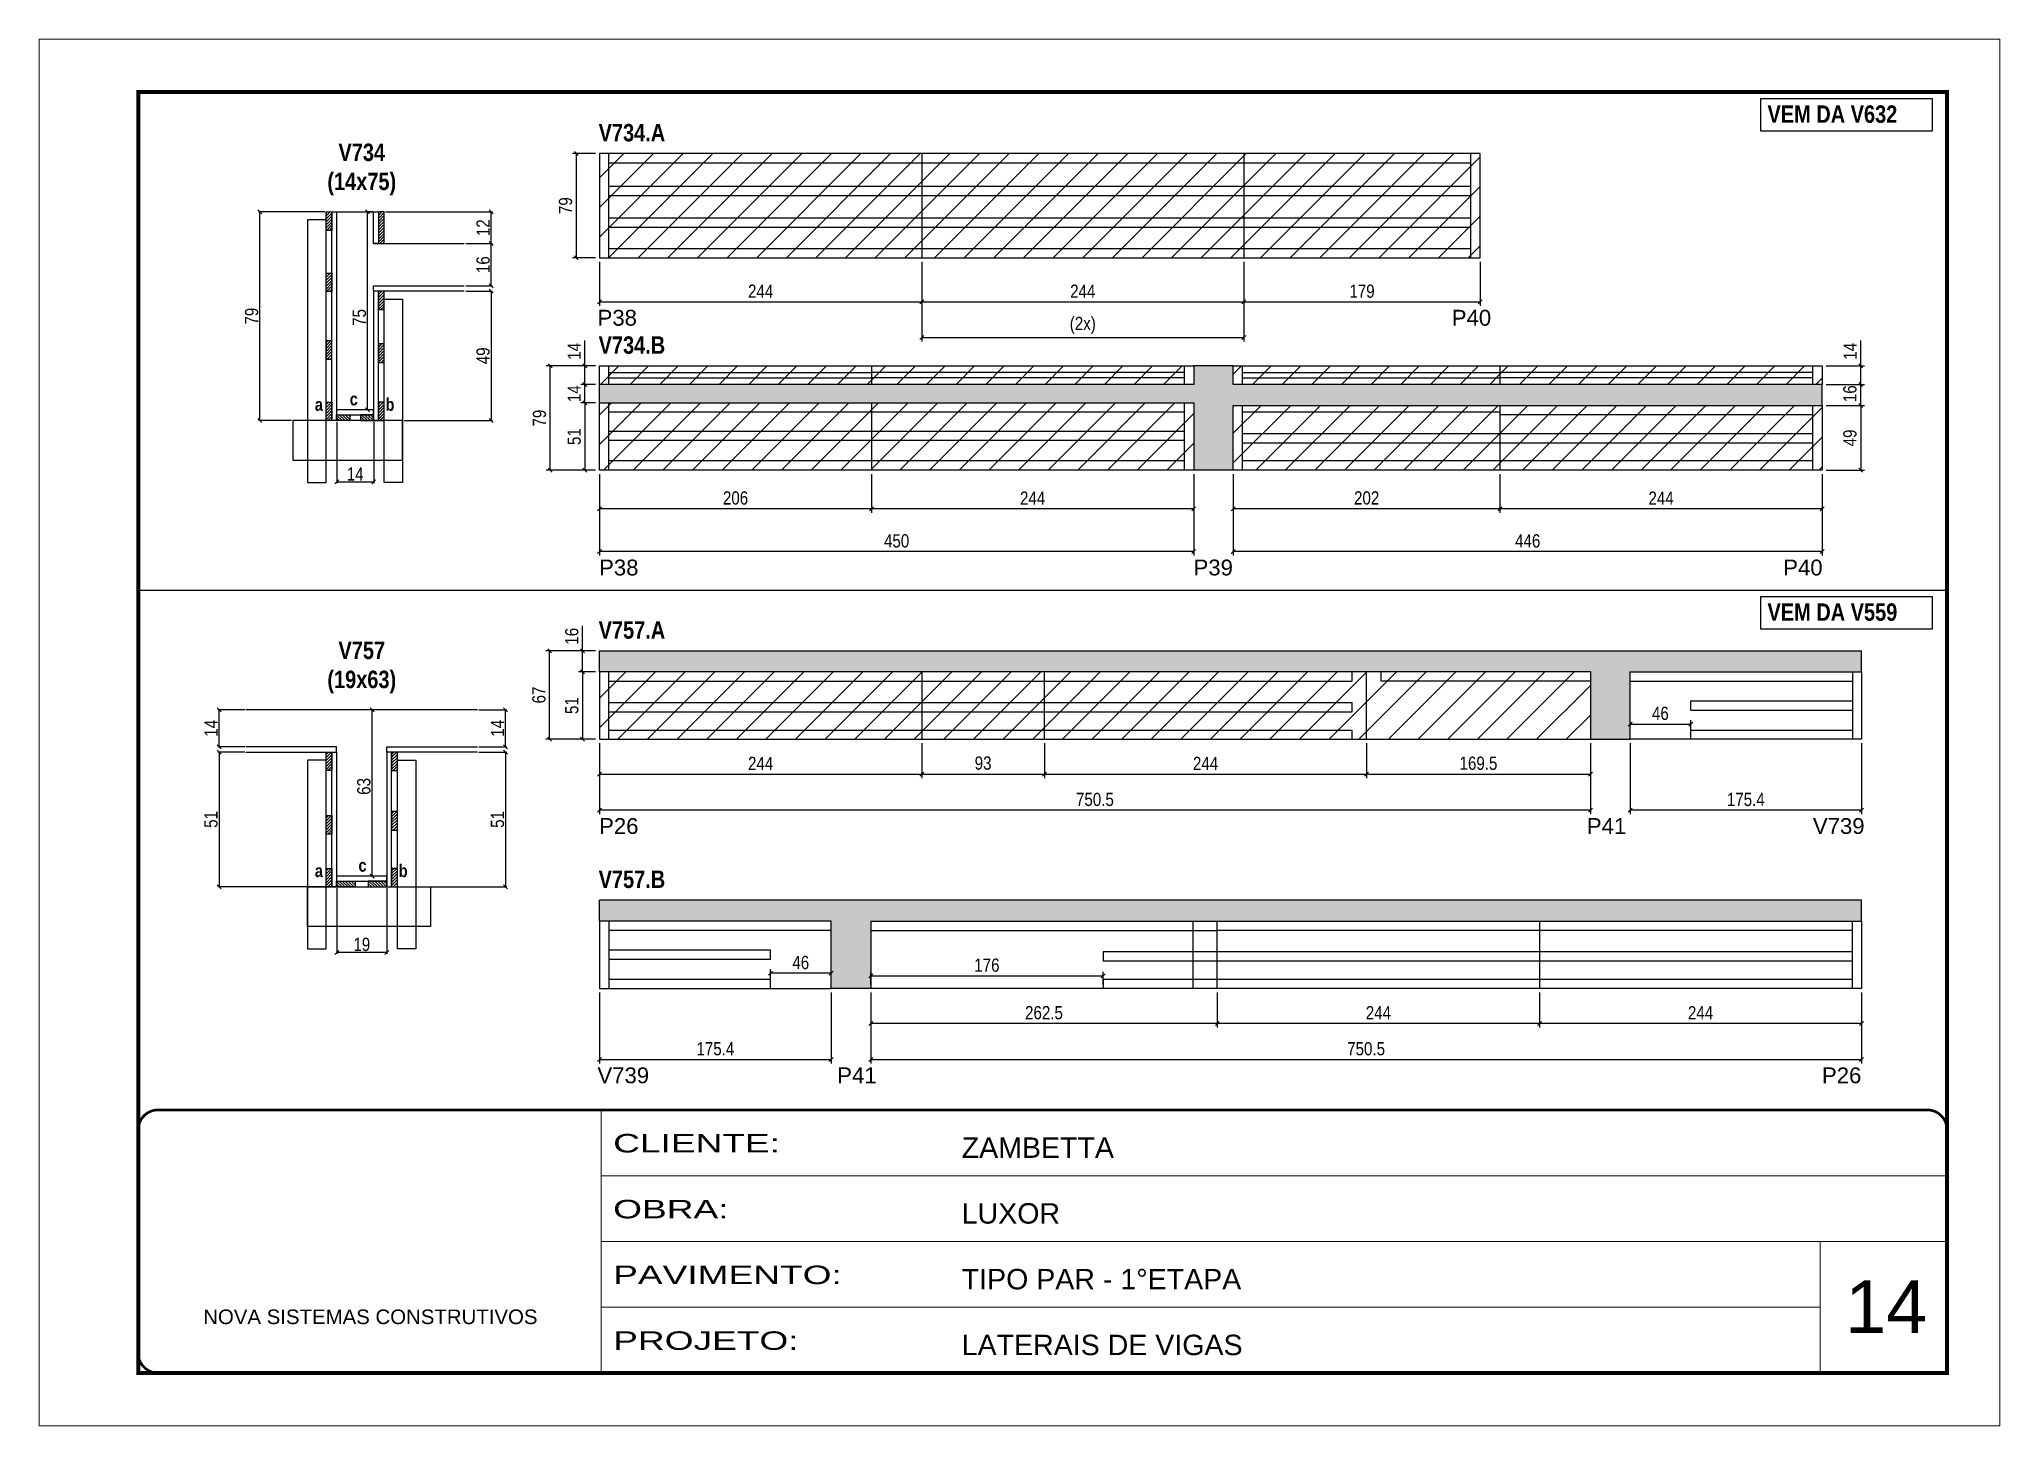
# Model space of a CAD drawing. Extents: x 3309 to 9563, y -2522 to 14608.
# Drawn here: x 4908 to 6393, y 10112 to 11162 of the extents above; entities that cross this region are included whole.
import ezdxf

# ---------------------------------------------------------------- set-up
doc = ezdxf.new("R2010")
doc.units = 0
doc.header["$PDMODE"] = 35
doc.header["$PDSIZE"] = -10
doc.linetypes.add('CONTINUO', pattern=[0])
doc.linetypes.add('DASHED', pattern=[0.75, 0.5, -0.25])
for name, color, linetype in [('5', 5, 'Continuous'), ('COTA', 241, 'Continuous'), ('detalhes', 4, 'Continuous'), ('NOMENCLATURA', 7, 'Continuous'), ('Painéis', 200, 'Continuous'), ('SARR_2.2x7', 40, 'Continuous'), ('SARR_3.5x7', 81, 'Continuous')]:
    doc.layers.add(name, color=color, linetype=linetype)
for name, color, linetype, lineweight in [('CARIMBO', 255, 'Continuous', 9), ('CONCRETO', 251, 'Continuous', 25), ('Folhas', 255, 'Continuous', 9), ('Hachura', 251, 'Continuous', 9), ('SARRAFO DE PRESSAO', 251, 'DASHED', 9)]:
    doc.layers.add(name, color=color, linetype=linetype, lineweight=lineweight)
doc.styles.add('ARIAL', font='arial.ttf')
doc.styles.add('COTA TECNICA', font='techl___.ttf', dxfattribs={"height": 10})
doc.styles.add('COTA TECNICA 2X', font='techl___.ttf', dxfattribs={"height": 10})
doc.styles.get("Standard").update_dxf_attribs({"font": 'arial.ttf'})
doc.styles.add('TECNICA', font='techb___.ttf', dxfattribs={"height": 10})
doc.styles.add('Tecnologia', font='')
doc.styles.get('Tecnologia').set_extended_font_data('Forgotten Futurist')
doc.dimstyles.new('PAINEL', dxfattribs={"dimtxt": 10, "dimasz": 3, "dimexe": 3, "dimexo": 3, "dimgap": 3, "dimtad": 1, "dimdec": 1, "dimzin": 12, "dimdsep": 46, "dimtxsty": 'COTA TECNICA', "dimblk1": 'OBLIQUE', "dimblk2": 'OBLIQUE', "dimsah": 1, "dimcen": 0.9, "dimclrd": 4, "dimclre": 4, "dimclrt": 240, "dimadec": 1, "dimazin": 3, "dimtfac": 1, "dimtdec": 1, "dimtmove": 0, "dimatfit": 3, "dimfxl": 1, "dimtolj": 1, "dimtzin": 12, "dimarcsym": 0})
doc.dimstyles.new('SECAO', dxfattribs={"dimscale": 0.333333, "dimtxt": 5, "dimasz": 9, "dimexe": 3, "dimexo": 3, "dimgap": 3, "dimtad": 1, "dimdec": 1, "dimlfac": 0.5, "dimzin": 12, "dimdsep": 46, "dimtxsty": 'COTA TECNICA 2X', "dimblk1": 'OBLIQUE', "dimblk2": 'OBLIQUE', "dimsah": 1, "dimcen": 0.9, "dimclrd": 4, "dimclre": 4, "dimclrt": 240, "dimadec": 1, "dimazin": 3, "dimtfac": 1, "dimtdec": 1, "dimtmove": 0, "dimatfit": 3, "dimfxl": 1, "dimtolj": 1, "dimtzin": 12, "dimarcsym": 0})
pattern_1 = [(45, (-118397.018, -22250.5607), (-1.122532015, 1.122532015), [])]
pattern_2 = [(135, (38368.6903, -112991.9001), (-1.122532015, -1.122532015), [])]
pattern_3 = [(45, (-118387.018, -22613.2691), (-1.122532015, 1.122532015), [])]
pattern_4 = [(45, (-118387.018, -22701.2691), (-1.122532015, 1.122532015), [])]

msp = doc.modelspace()

# ---------------------------------------------------------------- texts
at = {"layer": '5', "linetype": 'Continuous'}
for s, rotation, p in [('P38', 0.00004, (5330.79, 10945.21)), ('P40', 0.00004, (5977.78, 10945.21)), ('P38', 0.00004, (5331.96, 10756.07)), ('P39', 0.00004, (5782.2, 10756.07)), ('P40', 0.00004, (6228.85, 10756.07)), ('P26', 0.00004, (5331.96, 10560.31)), ('P41', 0.00004, (6080.12, 10560.31)), ('V739', 0.00004, (6251.32, 10560.31)), ('V739', 359.99996, (5330.69, 10371.52)), ('P41', 359.99996, (5512.33, 10371.52)), ('P26', 359.99996, (6258.19, 10371.52))]:
    msp.add_text(s, height=12, rotation=rotation, dxfattribs=at).set_placement(p)
at = {"layer": 'CARIMBO', "style": 'ARIAL'}
msp.add_text('14', height=40, dxfattribs=at).set_placement((6275.73, 10182.28))
at = {"layer": 'detalhes', "style": 'TECNICA'}
for s, p in [('a', (5116.63, 10880.75)), ('c', (5143.07, 10884.86)), ('b', (5170.19, 10880.74)), ('a', (5116.63, 10527.63)), ('c', (5149.7, 10531.74)), ('b', (5180.19, 10527.62))]:
    msp.add_text(s, height=9.6, dxfattribs=at).set_placement(p)
at = {"layer": 'NOMENCLATURA', "style": 'TECNICA'}
for s, p in [('VEM DA V632', (6216.93, 11098.84)), ('V734.A', (5331.58, 11084.8)), ('V734.B', (5331.58, 10923.93)), ('VEM DA V559', (6216.93, 10721.72)), ('V757.A', (5331.58, 10708.18)), ('V757.B', (5331.58, 10519.39))]:
    msp.add_text(s, height=13.2, dxfattribs=at).set_placement(p)
at = {"layer": 'NOMENCLATURA', "char_height": 13.2, "attachment_point": 2, "style": 'TECNICA'}
for s, insert in [('V734\\P(14x75)', (5152.18, 11083.09)), ('V757\\P(19x63)', (5152.18, 10705.96))]:
    msp.add_mtext_dynamic_manual_height_columns(s, width=300.2766, gutter_width=1, heights=[0], dxfattribs=dict(at, insert=insert))

# ---------------------------------------------------------------- blocks, each defined once
blk = doc.blocks.new('9999999999')
at = {"color": 30, "linetype": 'CONTINUO'}
for p, q in [((98564.6, 34230.2), (98564.6, 34429.4)), ((98564.6, 34379.6), (99584, 34379.6)), ((98564.6, 34329.8), (99488, 34329.8)), ((99584, 34329.8), (99488, 34329.8)), ((99488, 34329.8), (99488, 34230.2)), ((98564.6, 34280), (99488, 34280))]:
    blk.add_line(p, q, dxfattribs=at)
at = {"color": 30, "linetype": 'CONTINUO', "const_width": 2}
blk.add_lwpolyline([(99584, 34230.2), (99584, 34414.4, 0.414214), (99569, 34429.4), (98229, 34429.4, 0.414214), (98214, 34414.4), (98214, 34245.2, 0.414214), (98229, 34230.2), (99584, 34230.2)], format="xyb", dxfattribs=at)
at = {"layer": 'Folhas'}
blk.add_lwpolyline([(98139, 34190.2), (99624, 34190.2), (99624, 35240.2), (98139, 35240.2)], close=True, dxfattribs=at)
at = {"layer": 'Folhas', "color": 30, "const_width": 3}
blk.add_lwpolyline([(98214, 34230.2), (99584, 34230.2), (99584, 35200.2), (98214, 35200.2)], close=True, dxfattribs=at)
at = {"color": 7, "linetype": 'Continuous', "ltscale": 5, "style": 'ARIAL'}
for s, height, p in [('ZAMBETTA', 15.48, (98837.7, 34393.1)), ('LUXOR', 15.48, (98837.7, 34343.3)), ('TIPO PAR - 1°ETAPA', 15.483, (98837.7, 34293.5)), ('NOVA SISTEMAS CONSTRUTIVOS', 11.059, (98263.2, 34267.2)), ('LATERAIS DE VIGAS', 15.483, (98837.7, 34243.7))]:
    blk.add_text(s, height=height, dxfattribs=at).set_placement(p)
at = {"layer": 'Folhas', "color": 7, "style": 'Tecnologia', "width": 1.5}
for s, p in [('CLIENTE:', (98573.7, 34397.2)), ('OBRA:', (98573.7, 34347.3)), ('PAVIMENTO:', (98573.7, 34297.5)), ('PROJETO:', (98573.7, 34247.7))]:
    blk.add_text(s, height=14, dxfattribs=at).set_placement(p)
blk = doc.blocks.new('_Oblique')
at = {"color": 0, "linetype": 'ByBlock', "lineweight": -2}
blk.add_line((-0.5, -0.5), (0.5, 0.5), dxfattribs=at)
blk = doc.blocks.new('*D2297')
at = {"layer": 'COTA', "color": 4, "lineweight": -2, "transparency": 16777216}
for p, q in [((5230.9, 10971.4), (5251.2, 10971.4)), ((5250.2, 10971.4), (5250.2, 10873.4)), ((5184.2, 10873.4), (5251.2, 10873.4))]:
    blk.add_line(p, q, dxfattribs=at)
at = {"layer": 'Defpoints', "color": 0, "transparency": 16777216}
for p in [(5229.9, 10971.4), (5183.2, 10873.4, 0), (5250.2, 10873.4)]:
    blk.add_point(p, dxfattribs=at)
at = {"layer": 'COTA', "color": 4, "lineweight": -2, "transparency": 16777216, "xscale": 3, "yscale": 3, "zscale": 3}
for p, rotation in [((5250.2, 10971.4), 90), ((5250.2, 10873.4), 270)]:
    blk.add_blockref('_Oblique', p, dxfattribs=dict(at, rotation=rotation))
at = {"layer": 'COTA', "color": 240, "transparency": 16777216, "insert": (5244.1, 10922.4), "char_height": 10, "attachment_point": 5, "rotation": 90, "style": 'COTA TECNICA 2X'}
blk.add_mtext('\\A1;49', dxfattribs=at)
blk = doc.blocks.new('*D2298')
at = {"layer": 'COTA', "color": 4, "lineweight": -2, "transparency": 16777216}
for p, q in [((5160.2, 11031.4), (5155.5, 11031.4)), ((5156.5, 10881.4), (5156.5, 11031.4)), ((5160.2, 10881.4), (5155.5, 10881.4))]:
    blk.add_line(p, q, dxfattribs=at)
at = {"layer": 'Defpoints', "color": 0, "transparency": 16777216}
for p in [(5156.5, 11031.4), (5161.2, 11031.4), (5161.2, 10881.4)]:
    blk.add_point(p, dxfattribs=at)
at = {"layer": 'COTA', "color": 4, "lineweight": -2, "transparency": 16777216, "xscale": 3, "yscale": 3, "zscale": 3}
for p, rotation in [((5156.5, 11031.4), 90), ((5156.5, 10881.4), 270)]:
    blk.add_blockref('_Oblique', p, dxfattribs=dict(at, rotation=rotation))
at = {"layer": 'COTA', "color": 240, "transparency": 16777216, "insert": (5150.4, 10951.4), "char_height": 10, "attachment_point": 5, "rotation": 90, "style": 'COTA TECNICA 2X'}
blk.add_mtext('\\A1;75', dxfattribs=at)
blk = doc.blocks.new('*D2299')
at = {"layer": 'COTA', "color": 4, "lineweight": -2, "transparency": 16777216}
for p, q in [((5230.9, 11007.4), (5251.2, 11007.4)), ((5250.2, 10975.4), (5250.2, 11007.4)), ((5230.9, 10975.4), (5251.2, 10975.4))]:
    blk.add_line(p, q, dxfattribs=at)
at = {"layer": 'Defpoints', "color": 0, "transparency": 16777216}
for p in [(5229.9, 11007.4), (5250.2, 11007.4), (5229.9, 10975.4)]:
    blk.add_point(p, dxfattribs=at)
at = {"layer": 'COTA', "color": 4, "lineweight": -2, "transparency": 16777216, "xscale": 3, "yscale": 3, "zscale": 3}
for p, rotation in [((5250.2, 11007.4), 90), ((5250.2, 10975.4), 270)]:
    blk.add_blockref('_Oblique', p, dxfattribs=dict(at, rotation=rotation))
at = {"layer": 'COTA', "color": 240, "transparency": 16777216, "insert": (5244.1, 10991.4), "char_height": 10, "attachment_point": 5, "rotation": 90, "style": 'COTA TECNICA 2X'}
blk.add_mtext('\\A1;16', dxfattribs=at)
blk = doc.blocks.new('*D2300')
at = {"layer": 'COTA', "color": 4, "lineweight": -2, "transparency": 16777216}
for p, q in [((5170.2, 11031.4), (5251.2, 11031.4)), ((5250.2, 11007.4), (5250.2, 11031.4)), ((5230.9, 11007.4), (5251.2, 11007.4))]:
    blk.add_line(p, q, dxfattribs=at)
at = {"layer": 'Defpoints', "color": 0, "transparency": 16777216}
for p in [(5169.2, 11031.4), (5250.2, 11031.4), (5229.9, 11007.4)]:
    blk.add_point(p, dxfattribs=at)
at = {"layer": 'COTA', "color": 4, "lineweight": -2, "transparency": 16777216, "xscale": 3, "yscale": 3, "zscale": 3}
for p, rotation in [((5250.2, 11031.4), 90), ((5250.2, 11007.4), 270)]:
    blk.add_blockref('_Oblique', p, dxfattribs=dict(at, rotation=rotation))
at = {"layer": 'COTA', "color": 240, "transparency": 16777216, "insert": (5244.1, 11019.4), "char_height": 10, "attachment_point": 5, "rotation": 90, "style": 'COTA TECNICA 2X'}
blk.add_mtext('\\A1;12', dxfattribs=at)
blk = doc.blocks.new('*D2301')
at = {"layer": 'COTA', "color": 4, "lineweight": -2, "transparency": 16777216}
for p, q in [((5133.2, 10872.4), (5133.2, 10825.9)), ((5161.2, 10872.4), (5161.2, 10825.9)), ((5133.2, 10826.9), (5161.2, 10826.9))]:
    blk.add_line(p, q, dxfattribs=at)
at = {"layer": 'Defpoints', "color": 0, "transparency": 16777216}
for p in [(5133.2, 10873.4), (5161.2, 10873.4), (5161.2, 10826.9)]:
    blk.add_point(p, dxfattribs=at)
at = {"layer": 'COTA', "color": 4, "lineweight": -2, "transparency": 16777216, "xscale": 3, "yscale": 3, "zscale": 3, "rotation": 180}
blk.add_blockref('_Oblique', (5133.2, 10826.9), dxfattribs=at)
at = {"layer": 'COTA', "color": 4, "lineweight": -2, "transparency": 16777216, "xscale": 3, "yscale": 3, "zscale": 3}
blk.add_blockref('_Oblique', (5161.2, 10826.9), dxfattribs=at)
at = {"layer": 'COTA', "color": 240, "transparency": 16777216, "insert": (5147.2, 10832.9), "char_height": 10, "attachment_point": 5, "style": 'COTA TECNICA 2X'}
blk.add_mtext('\\A1;14', dxfattribs=at)
blk = doc.blocks.new('*D2302')
at = {"layer": 'COTA', "color": 4, "lineweight": -2, "transparency": 16777216}
for p, q in [((5124.2, 11031.4), (5073.9, 11031.4)), ((5074.9, 10873.4), (5074.9, 11031.4)), ((5099, 10873.4), (5073.9, 10873.4))]:
    blk.add_line(p, q, dxfattribs=at)
at = {"layer": 'Defpoints', "color": 0, "transparency": 16777216}
for p in [(5074.9, 11031.4), (5125.2, 11031.4), (5100, 10873.4)]:
    blk.add_point(p, dxfattribs=at)
at = {"layer": 'COTA', "color": 4, "lineweight": -2, "transparency": 16777216, "xscale": 3, "yscale": 3, "zscale": 3}
for p, rotation in [((5074.9, 11031.4), 90), ((5074.9, 10873.4), 270)]:
    blk.add_blockref('_Oblique', p, dxfattribs=dict(at, rotation=rotation))
at = {"layer": 'COTA', "color": 240, "transparency": 16777216, "insert": (5068.8, 10952.4), "char_height": 10, "attachment_point": 5, "rotation": 90, "style": 'COTA TECNICA 2X'}
blk.add_mtext('\\A1;79', dxfattribs=at)
blk = doc.blocks.new('*D2303')
at = {"layer": 'COTA', "color": 4, "lineweight": -2, "transparency": 16777216}
for p, q in [((5812.3, 10832.7), (5812.3, 10771.1)), ((6258.3, 10832.7), (6258.3, 10771.1)), ((6258.3, 10774.1), (5812.3, 10774.1))]:
    blk.add_line(p, q, dxfattribs=at)
at = {"layer": 'Defpoints', "color": 0, "transparency": 16777216}
for p in [(5812.3, 10835.7), (6258.3, 10835.7), (5812.3, 10774.1)]:
    blk.add_point(p, dxfattribs=at)
at = {"layer": 'COTA', "color": 4, "lineweight": -2, "transparency": 16777216, "xscale": 3, "yscale": 3, "zscale": 3, "rotation": 180}
blk.add_blockref('_Oblique', (5812.3, 10774.1), dxfattribs=at)
at = {"layer": 'COTA', "color": 4, "lineweight": -2, "transparency": 16777216, "xscale": 3, "yscale": 3, "zscale": 3}
blk.add_blockref('_Oblique', (6258.3, 10774.1), dxfattribs=at)
at = {"layer": 'COTA', "color": 240, "transparency": 16777216, "insert": (6035.3, 10782.2), "char_height": 10, "attachment_point": 5, "style": 'COTA TECNICA'}
blk.add_mtext('\\A1;446', dxfattribs=at)
blk = doc.blocks.new('*D2304')
at = {"layer": 'COTA', "color": 4, "lineweight": -2, "transparency": 16777216}
for p, q in [((6014.3, 10832.7), (6014.3, 10803.6)), ((6258.3, 10832.7), (6258.3, 10803.6)), ((6258.3, 10806.6), (6014.3, 10806.6))]:
    blk.add_line(p, q, dxfattribs=at)
at = {"layer": 'Defpoints', "color": 0, "transparency": 16777216}
for p in [(6014.3, 10835.7), (6258.3, 10835.7), (6014.3, 10806.6)]:
    blk.add_point(p, dxfattribs=at)
at = {"layer": 'COTA', "color": 4, "lineweight": -2, "transparency": 16777216, "xscale": 3, "yscale": 3, "zscale": 3, "rotation": 180}
blk.add_blockref('_Oblique', (6014.3, 10806.6), dxfattribs=at)
at = {"layer": 'COTA', "color": 4, "lineweight": -2, "transparency": 16777216, "xscale": 3, "yscale": 3, "zscale": 3}
blk.add_blockref('_Oblique', (6258.3, 10806.6), dxfattribs=at)
at = {"layer": 'COTA', "color": 240, "transparency": 16777216, "insert": (6136.3, 10814.6), "char_height": 10, "attachment_point": 5, "style": 'COTA TECNICA'}
blk.add_mtext('\\A1;244', dxfattribs=at)
blk = doc.blocks.new('*D2305')
at = {"layer": 'COTA', "color": 4, "lineweight": -2, "transparency": 16777216}
for p, q in [((5812.3, 10832.7), (5812.3, 10803.6)), ((6014.3, 10832.7), (6014.3, 10803.6)), ((6014.3, 10806.6), (5812.3, 10806.6))]:
    blk.add_line(p, q, dxfattribs=at)
at = {"layer": 'Defpoints', "color": 0, "transparency": 16777216}
for p in [(5812.3, 10835.7), (6014.3, 10835.7), (5812.3, 10806.6)]:
    blk.add_point(p, dxfattribs=at)
at = {"layer": 'COTA', "color": 4, "lineweight": -2, "transparency": 16777216, "xscale": 3, "yscale": 3, "zscale": 3, "rotation": 180}
blk.add_blockref('_Oblique', (5812.3, 10806.6), dxfattribs=at)
at = {"layer": 'COTA', "color": 4, "lineweight": -2, "transparency": 16777216, "xscale": 3, "yscale": 3, "zscale": 3}
blk.add_blockref('_Oblique', (6014.3, 10806.6), dxfattribs=at)
at = {"layer": 'COTA', "color": 240, "transparency": 16777216, "insert": (5913.3, 10814.7), "char_height": 10, "attachment_point": 5, "style": 'COTA TECNICA'}
blk.add_mtext('\\A1;202', dxfattribs=at)
blk = doc.blocks.new('*D2306')
at = {"layer": 'COTA', "color": 4, "lineweight": -2, "transparency": 16777216}
for p, q in [((5332.3, 10832.7), (5332.3, 10771.1)), ((5782.3, 10832.7), (5782.3, 10771.1)), ((5782.3, 10774.1), (5332.3, 10774.1))]:
    blk.add_line(p, q, dxfattribs=at)
at = {"layer": 'Defpoints', "color": 0, "transparency": 16777216}
for p in [(5332.3, 10835.7), (5782.3, 10835.7), (5332.3, 10774.1)]:
    blk.add_point(p, dxfattribs=at)
at = {"layer": 'COTA', "color": 4, "lineweight": -2, "transparency": 16777216, "xscale": 3, "yscale": 3, "zscale": 3, "rotation": 180}
blk.add_blockref('_Oblique', (5332.3, 10774.1), dxfattribs=at)
at = {"layer": 'COTA', "color": 4, "lineweight": -2, "transparency": 16777216, "xscale": 3, "yscale": 3, "zscale": 3}
blk.add_blockref('_Oblique', (5782.3, 10774.1), dxfattribs=at)
at = {"layer": 'COTA', "color": 240, "transparency": 16777216, "insert": (5557.3, 10782.2), "char_height": 10, "attachment_point": 5, "style": 'COTA TECNICA'}
blk.add_mtext('\\A1;450', dxfattribs=at)
blk = doc.blocks.new('*D2307')
at = {"layer": 'COTA', "color": 4, "lineweight": -2, "transparency": 16777216}
for p, q in [((5538.3, 10832.7), (5538.3, 10803.6)), ((5782.3, 10832.7), (5782.3, 10803.6)), ((5782.3, 10806.6), (5538.3, 10806.6))]:
    blk.add_line(p, q, dxfattribs=at)
at = {"layer": 'Defpoints', "color": 0, "transparency": 16777216}
for p in [(5538.3, 10835.7), (5782.3, 10835.7), (5538.3, 10806.6)]:
    blk.add_point(p, dxfattribs=at)
at = {"layer": 'COTA', "color": 4, "lineweight": -2, "transparency": 16777216, "xscale": 3, "yscale": 3, "zscale": 3, "rotation": 180}
blk.add_blockref('_Oblique', (5538.3, 10806.6), dxfattribs=at)
at = {"layer": 'COTA', "color": 4, "lineweight": -2, "transparency": 16777216, "xscale": 3, "yscale": 3, "zscale": 3}
blk.add_blockref('_Oblique', (5782.3, 10806.6), dxfattribs=at)
at = {"layer": 'COTA', "color": 240, "transparency": 16777216, "insert": (5660.3, 10814.6), "char_height": 10, "attachment_point": 5, "style": 'COTA TECNICA'}
blk.add_mtext('\\A1;244', dxfattribs=at)
blk = doc.blocks.new('*D2308')
at = {"layer": 'COTA', "color": 4, "lineweight": -2, "transparency": 16777216}
for p, q in [((5332.3, 10832.7), (5332.3, 10803.6)), ((5538.3, 10832.7), (5538.3, 10803.6)), ((5538.3, 10806.6), (5332.3, 10806.6))]:
    blk.add_line(p, q, dxfattribs=at)
at = {"layer": 'Defpoints', "color": 0, "transparency": 16777216}
for p in [(5332.3, 10835.7), (5538.3, 10835.7), (5332.3, 10806.6)]:
    blk.add_point(p, dxfattribs=at)
at = {"layer": 'COTA', "color": 4, "lineweight": -2, "transparency": 16777216, "xscale": 3, "yscale": 3, "zscale": 3, "rotation": 180}
blk.add_blockref('_Oblique', (5332.3, 10806.6), dxfattribs=at)
at = {"layer": 'COTA', "color": 4, "lineweight": -2, "transparency": 16777216, "xscale": 3, "yscale": 3, "zscale": 3}
blk.add_blockref('_Oblique', (5538.3, 10806.6), dxfattribs=at)
at = {"layer": 'COTA', "color": 240, "transparency": 16777216, "insert": (5435.3, 10814.7), "char_height": 10, "attachment_point": 5, "style": 'COTA TECNICA'}
blk.add_mtext('\\A1;206', dxfattribs=at)
blk = doc.blocks.new('*D2309')
at = {"layer": 'COTA', "color": 4, "lineweight": -2, "transparency": 16777216}
for p, q in [((5329.3, 10886.7), (5318.2, 10886.7)), ((5321.2, 10886.7), (5321.2, 10835.7)), ((5329.3, 10835.7), (5318.2, 10835.7))]:
    blk.add_line(p, q, dxfattribs=at)
at = {"layer": 'Defpoints', "color": 0, "transparency": 16777216}
for p in [(5332.3, 10886.7), (5321.2, 10835.7), (5332.3, 10835.7)]:
    blk.add_point(p, dxfattribs=at)
at = {"layer": 'COTA', "color": 4, "lineweight": -2, "transparency": 16777216, "xscale": 3, "yscale": 3, "zscale": 3}
for p, rotation in [((5321.2, 10886.7), 90), ((5321.2, 10835.7), 270)]:
    blk.add_blockref('_Oblique', p, dxfattribs=dict(at, rotation=rotation))
at = {"layer": 'COTA', "color": 240, "transparency": 16777216, "insert": (5313.1, 10861.2), "char_height": 10, "attachment_point": 5, "rotation": 90, "style": 'COTA TECNICA'}
blk.add_mtext('\\A1;51', dxfattribs=at)
blk = doc.blocks.new('*D2310')
at = {"layer": 'COTA', "color": 4, "lineweight": -2, "transparency": 16777216}
for p, q in [((5329.3, 10900.7), (5318.2, 10900.7)), ((5321.2, 10886.7), (5321.2, 10900.7)), ((5329.3, 10886.7), (5318.2, 10886.7))]:
    blk.add_line(p, q, dxfattribs=at)
at = {"layer": 'Defpoints', "color": 0, "transparency": 16777216}
for p in [(5321.2, 10900.7), (5332.3, 10900.7), (5332.3, 10886.7)]:
    blk.add_point(p, dxfattribs=at)
at = {"layer": 'COTA', "color": 4, "lineweight": -2, "transparency": 16777216, "xscale": 3, "yscale": 3, "zscale": 3}
for p, rotation in [((5321.2, 10900.7), 90), ((5321.2, 10886.7), 270)]:
    blk.add_blockref('_Oblique', p, dxfattribs=dict(at, rotation=rotation))
at = {"layer": 'COTA', "color": 240, "transparency": 16777216, "insert": (5313.1, 10893.7), "char_height": 10, "attachment_point": 5, "rotation": 90, "style": 'COTA TECNICA'}
blk.add_mtext('\\A1;14', dxfattribs=at)
blk = doc.blocks.new('*D2311')
at = {"layer": 'COTA', "color": 4, "lineweight": -2, "transparency": 16777216}
for p, q in [((5321.2, 10914.7), (5321.2, 10933.9)), ((5329.3, 10914.7), (5318.2, 10914.7)), ((5329.3, 10900.7), (5318.2, 10900.7)), ((5321.2, 10900.7), (5321.2, 10914.7))]:
    blk.add_line(p, q, dxfattribs=at)
at = {"layer": 'Defpoints', "color": 0, "transparency": 16777216}
for p in [(5321.2, 10914.7), (5332.3, 10914.7), (5332.3, 10900.7)]:
    blk.add_point(p, dxfattribs=at)
at = {"layer": 'COTA', "color": 4, "lineweight": -2, "transparency": 16777216, "xscale": 3, "yscale": 3, "zscale": 3}
for p, rotation in [((5321.2, 10914.7), 90), ((5321.2, 10900.7), 270)]:
    blk.add_blockref('_Oblique', p, dxfattribs=dict(at, rotation=rotation))
at = {"layer": 'COTA', "color": 240, "transparency": 16777216, "insert": (5313.1, 10925.8), "char_height": 10, "attachment_point": 5, "rotation": 90, "style": 'COTA TECNICA'}
blk.add_mtext('\\A1;14', dxfattribs=at)
blk = doc.blocks.new('*D2312')
at = {"layer": 'COTA', "color": 4, "lineweight": -2, "transparency": 16777216}
for p, q in [((5329.3, 10914.7), (5291.9, 10914.7)), ((5294.9, 10835.7), (5294.9, 10914.7)), ((5329.3, 10835.7), (5291.9, 10835.7))]:
    blk.add_line(p, q, dxfattribs=at)
at = {"layer": 'Defpoints', "color": 0, "transparency": 16777216}
for p in [(5294.9, 10914.7), (5332.3, 10914.7), (5332.3, 10835.7)]:
    blk.add_point(p, dxfattribs=at)
at = {"layer": 'COTA', "color": 4, "lineweight": -2, "transparency": 16777216, "xscale": 3, "yscale": 3, "zscale": 3}
for p, rotation in [((5294.9, 10914.7), 90), ((5294.9, 10835.7), 270)]:
    blk.add_blockref('_Oblique', p, dxfattribs=dict(at, rotation=rotation))
at = {"layer": 'COTA', "color": 240, "transparency": 16777216, "insert": (5286.8, 10875.2), "char_height": 10, "attachment_point": 5, "rotation": 90, "style": 'COTA TECNICA'}
blk.add_mtext('\\A1;79', dxfattribs=at)
blk = doc.blocks.new('*D2313')
at = {"layer": 'COTA', "color": 4, "lineweight": -2, "transparency": 16777216}
for p, q in [((6261.3, 10884.7), (6290.5, 10884.7)), ((6287.5, 10884.7), (6287.5, 10835.7)), ((6261.3, 10835.7), (6290.5, 10835.7))]:
    blk.add_line(p, q, dxfattribs=at)
at = {"layer": 'Defpoints', "color": 0, "transparency": 16777216}
for p in [(6258.3, 10884.7), (6258.3, 10835.7), (6287.5, 10835.7)]:
    blk.add_point(p, dxfattribs=at)
at = {"layer": 'COTA', "color": 4, "lineweight": -2, "transparency": 16777216, "xscale": 3, "yscale": 3, "zscale": 3}
for p, rotation in [((6287.5, 10884.7), 90), ((6287.5, 10835.7), 270)]:
    blk.add_blockref('_Oblique', p, dxfattribs=dict(at, rotation=rotation))
at = {"layer": 'COTA', "color": 240, "transparency": 16777216, "insert": (6279.4, 10860.2), "char_height": 10, "attachment_point": 5, "rotation": 90, "style": 'COTA TECNICA'}
blk.add_mtext('\\A1;49', dxfattribs=at)
blk = doc.blocks.new('*D2314')
at = {"layer": 'COTA', "color": 4, "lineweight": -2, "transparency": 16777216}
for p, q in [((6261.3, 10900.7), (6290.5, 10900.7)), ((6287.5, 10884.7), (6287.5, 10900.7)), ((6261.3, 10884.7), (6290.5, 10884.7))]:
    blk.add_line(p, q, dxfattribs=at)
at = {"layer": 'Defpoints', "color": 0, "transparency": 16777216}
for p in [(6258.3, 10900.7), (6287.5, 10900.7), (6258.3, 10884.7)]:
    blk.add_point(p, dxfattribs=at)
at = {"layer": 'COTA', "color": 4, "lineweight": -2, "transparency": 16777216, "xscale": 3, "yscale": 3, "zscale": 3}
for p, rotation in [((6287.5, 10900.7), 90), ((6287.5, 10884.7), 270)]:
    blk.add_blockref('_Oblique', p, dxfattribs=dict(at, rotation=rotation))
at = {"layer": 'COTA', "color": 240, "transparency": 16777216, "insert": (6279.4, 10893.7), "char_height": 10, "attachment_point": 5, "rotation": 90, "style": 'COTA TECNICA'}
blk.add_mtext('\\A1;16', dxfattribs=at)
blk = doc.blocks.new('*D2315')
at = {"layer": 'COTA', "color": 4, "lineweight": -2, "transparency": 16777216}
for p, q in [((6287.5, 10914.7), (6287.5, 10933.9)), ((6261.3, 10914.7), (6290.5, 10914.7)), ((6261.3, 10900.7), (6290.5, 10900.7)), ((6287.5, 10900.7), (6287.5, 10914.7))]:
    blk.add_line(p, q, dxfattribs=at)
at = {"layer": 'Defpoints', "color": 0, "transparency": 16777216}
for p in [(6258.3, 10914.7), (6258.3, 10900.7), (6287.5, 10914.7)]:
    blk.add_point(p, dxfattribs=at)
at = {"layer": 'COTA', "color": 4, "lineweight": -2, "transparency": 16777216, "xscale": 3, "yscale": 3, "zscale": 3}
for p, rotation in [((6287.5, 10914.7), 90), ((6287.5, 10900.7), 270)]:
    blk.add_blockref('_Oblique', p, dxfattribs=dict(at, rotation=rotation))
at = {"layer": 'COTA', "color": 240, "transparency": 16777216, "insert": (6279.5, 10925.8), "char_height": 10, "attachment_point": 5, "rotation": 90, "style": 'COTA TECNICA'}
blk.add_mtext('\\A1;14', dxfattribs=at)
blk = doc.blocks.new('*D2316')
at = {"layer": 'COTA', "color": 4, "lineweight": -2, "transparency": 16777216}
for p, q in [((5329.3, 11075.6), (5311.7, 11075.6)), ((5314.7, 11075.6), (5314.7, 10996.6)), ((5329.3, 10996.6), (5311.7, 10996.6))]:
    blk.add_line(p, q, dxfattribs=at)
at = {"layer": 'Defpoints', "color": 0, "transparency": 16777216}
for p in [(5332.3, 11075.6, 0), (5314.7, 10996.6), (5332.3, 10996.6, 0)]:
    blk.add_point(p, dxfattribs=at)
at = {"layer": 'COTA', "color": 4, "lineweight": -2, "transparency": 16777216, "xscale": 3, "yscale": 3, "zscale": 3}
for p, rotation in [((5314.7, 11075.6), 90), ((5314.7, 10996.6), 270)]:
    blk.add_blockref('_Oblique', p, dxfattribs=dict(at, rotation=rotation))
at = {"layer": 'COTA', "color": 240, "transparency": 16777216, "insert": (5306.6, 11036.1), "char_height": 10, "attachment_point": 5, "rotation": 90, "style": 'COTA TECNICA'}
blk.add_mtext('\\A1;79', dxfattribs=at)
blk = doc.blocks.new('*D2317')
at = {"layer": 'COTA', "color": 4, "lineweight": -2, "transparency": 16777216}
for p, q in [((5332.3, 10993.6), (5332.3, 10960.2)), ((5576.3, 10993.6), (5576.3, 10960.2)), ((5332.3, 10963.2), (5576.3, 10963.2))]:
    blk.add_line(p, q, dxfattribs=at)
at = {"layer": 'Defpoints', "color": 0, "transparency": 16777216}
for p in [(5332.3, 10996.6), (5576.3, 10996.6), (5576.3, 10963.2)]:
    blk.add_point(p, dxfattribs=at)
at = {"layer": 'COTA', "color": 4, "lineweight": -2, "transparency": 16777216, "xscale": 3, "yscale": 3, "zscale": 3, "rotation": 180}
blk.add_blockref('_Oblique', (5332.3, 10963.2), dxfattribs=at)
at = {"layer": 'COTA', "color": 4, "lineweight": -2, "transparency": 16777216, "xscale": 3, "yscale": 3, "zscale": 3}
blk.add_blockref('_Oblique', (5576.3, 10963.2), dxfattribs=at)
at = {"layer": 'COTA', "color": 240, "transparency": 16777216, "insert": (5454.3, 10971.3), "char_height": 10, "attachment_point": 5, "style": 'COTA TECNICA'}
blk.add_mtext('\\A1;244', dxfattribs=at)
blk = doc.blocks.new('*D2318')
at = {"layer": 'COTA', "color": 4, "lineweight": -2, "transparency": 16777216}
for p, q in [((5576.3, 10993.6), (5576.3, 10960.2)), ((5820.3, 10993.6), (5820.3, 10960.2)), ((5576.3, 10963.2), (5820.3, 10963.2))]:
    blk.add_line(p, q, dxfattribs=at)
at = {"layer": 'Defpoints', "color": 0, "transparency": 16777216}
for p in [(5576.3, 10996.6), (5820.3, 10996.6), (5820.3, 10963.2)]:
    blk.add_point(p, dxfattribs=at)
at = {"layer": 'COTA', "color": 4, "lineweight": -2, "transparency": 16777216, "xscale": 3, "yscale": 3, "zscale": 3, "rotation": 180}
blk.add_blockref('_Oblique', (5576.3, 10963.2), dxfattribs=at)
at = {"layer": 'COTA', "color": 4, "lineweight": -2, "transparency": 16777216, "xscale": 3, "yscale": 3, "zscale": 3}
blk.add_blockref('_Oblique', (5820.3, 10963.2), dxfattribs=at)
at = {"layer": 'COTA', "color": 240, "transparency": 16777216, "insert": (5698.3, 10971.3), "char_height": 10, "attachment_point": 5, "style": 'COTA TECNICA'}
blk.add_mtext('\\A1;244', dxfattribs=at)
blk = doc.blocks.new('*D2319')
at = {"layer": 'COTA', "color": 4, "lineweight": -2, "transparency": 16777216}
for p, q in [((5820.3, 10993.6), (5820.3, 10960.2)), ((5999.3, 10993.6), (5999.3, 10960.2)), ((5820.3, 10963.2), (5999.3, 10963.2))]:
    blk.add_line(p, q, dxfattribs=at)
at = {"layer": 'Defpoints', "color": 0, "transparency": 16777216}
for p in [(5820.3, 10996.6), (5999.3, 10996.6), (5999.3, 10963.2)]:
    blk.add_point(p, dxfattribs=at)
at = {"layer": 'COTA', "color": 4, "lineweight": -2, "transparency": 16777216, "xscale": 3, "yscale": 3, "zscale": 3, "rotation": 180}
blk.add_blockref('_Oblique', (5820.3, 10963.2), dxfattribs=at)
at = {"layer": 'COTA', "color": 4, "lineweight": -2, "transparency": 16777216, "xscale": 3, "yscale": 3, "zscale": 3}
blk.add_blockref('_Oblique', (5999.3, 10963.2), dxfattribs=at)
at = {"layer": 'COTA', "color": 240, "transparency": 16777216, "insert": (5909.8, 10971.3), "char_height": 10, "attachment_point": 5, "style": 'COTA TECNICA'}
blk.add_mtext('\\A1;179', dxfattribs=at)
blk = doc.blocks.new('*D2320')
at = {"layer": 'COTA', "color": 4, "lineweight": -2, "transparency": 16777216}
for p, q in [((5576.3, 10993.6), (5576.3, 10933.2)), ((5820.3, 10993.6), (5820.3, 10933.2)), ((5576.3, 10936.2), (5820.3, 10936.2))]:
    blk.add_line(p, q, dxfattribs=at)
at = {"layer": 'Defpoints', "color": 0, "transparency": 16777216}
for p in [(5576.3, 10996.6), (5820.3, 10996.6), (5820.3, 10936.2)]:
    blk.add_point(p, dxfattribs=at)
at = {"layer": 'COTA', "color": 4, "lineweight": -2, "transparency": 16777216, "xscale": 3, "yscale": 3, "zscale": 3, "rotation": 180}
blk.add_blockref('_Oblique', (5576.3, 10936.2), dxfattribs=at)
at = {"layer": 'COTA', "color": 4, "lineweight": -2, "transparency": 16777216, "xscale": 3, "yscale": 3, "zscale": 3}
blk.add_blockref('_Oblique', (5820.3, 10936.2), dxfattribs=at)
at = {"layer": 'COTA', "color": 240, "transparency": 16777216, "insert": (5698.3, 10945.4), "char_height": 10, "attachment_point": 5, "style": 'COTA TECNICA'}
blk.add_mtext('\\A1;(2x)', dxfattribs=at)
blk = doc.blocks.new('*D2615')
at = {"layer": 'COTA', "color": 4, "lineweight": -2, "transparency": 16777216}
for p, q in [((5133.2, 10519.3), (5133.2, 10469.5)), ((5171.2, 10519.3), (5171.2, 10469.5)), ((5171.2, 10470.5), (5133.2, 10470.5))]:
    blk.add_line(p, q, dxfattribs=at)
at = {"layer": 'Defpoints', "color": 0, "transparency": 16777216}
for p in [(5133.2, 10520.3), (5171.2, 10520.3), (5133.2, 10470.5)]:
    blk.add_point(p, dxfattribs=at)
at = {"layer": 'COTA', "color": 4, "lineweight": -2, "transparency": 16777216, "xscale": 3, "yscale": 3, "zscale": 3, "rotation": 180}
blk.add_blockref('_Oblique', (5133.2, 10470.5), dxfattribs=at)
at = {"layer": 'COTA', "color": 4, "lineweight": -2, "transparency": 16777216, "xscale": 3, "yscale": 3, "zscale": 3}
blk.add_blockref('_Oblique', (5171.2, 10470.5), dxfattribs=at)
at = {"layer": 'COTA', "color": 240, "transparency": 16777216, "insert": (5152.2, 10476.6), "char_height": 10, "attachment_point": 5, "style": 'COTA TECNICA 2X'}
blk.add_mtext('\\A1;19', dxfattribs=at)
blk = doc.blocks.new('*D2616')
at = {"layer": 'COTA', "color": 4, "lineweight": -2, "transparency": 16777216}
for p, q in [((5063.5, 10622.3), (5043.1, 10622.3)), ((5044.1, 10622.3), (5044.1, 10520.3)), ((5124.2, 10520.3), (5043.1, 10520.3))]:
    blk.add_line(p, q, dxfattribs=at)
at = {"layer": 'Defpoints', "color": 0, "transparency": 16777216}
for p in [(5064.5, 10622.3), (5044.1, 10520.3), (5125.2, 10520.3, 0)]:
    blk.add_point(p, dxfattribs=at)
at = {"layer": 'COTA', "color": 4, "lineweight": -2, "transparency": 16777216, "xscale": 3, "yscale": 3, "zscale": 3}
for p, rotation in [((5044.1, 10622.3), 90), ((5044.1, 10520.3), 270)]:
    blk.add_blockref('_Oblique', p, dxfattribs=dict(at, rotation=rotation))
at = {"layer": 'COTA', "color": 240, "transparency": 16777216, "insert": (5038, 10571.3), "char_height": 10, "attachment_point": 5, "rotation": 90, "style": 'COTA TECNICA 2X'}
blk.add_mtext('\\A1;51', dxfattribs=at)
blk = doc.blocks.new('*D2617')
at = {"layer": 'COTA', "color": 4, "lineweight": -2, "transparency": 16777216}
for p, q in [((5240.9, 10622.3), (5262.1, 10622.3)), ((5261.1, 10622.3), (5261.1, 10520.3)), ((5180.2, 10520.3), (5262.1, 10520.3))]:
    blk.add_line(p, q, dxfattribs=at)
at = {"layer": 'Defpoints', "color": 0, "transparency": 16777216}
for p in [(5239.9, 10622.3), (5179.2, 10520.3, 0), (5261.1, 10520.3)]:
    blk.add_point(p, dxfattribs=at)
at = {"layer": 'COTA', "color": 4, "lineweight": -2, "transparency": 16777216, "xscale": 3, "yscale": 3, "zscale": 3}
for p, rotation in [((5261.1, 10622.3), 90), ((5261.1, 10520.3), 270)]:
    blk.add_blockref('_Oblique', p, dxfattribs=dict(at, rotation=rotation))
at = {"layer": 'COTA', "color": 240, "transparency": 16777216, "insert": (5255, 10571.3), "char_height": 10, "attachment_point": 5, "rotation": 90, "style": 'COTA TECNICA 2X'}
blk.add_mtext('\\A1;51', dxfattribs=at)
blk = doc.blocks.new('*D2618')
at = {"layer": 'COTA', "color": 4, "lineweight": -2, "transparency": 16777216}
for p, q in [((5170.2, 10654.3), (5159, 10654.3)), ((5160, 10528.3), (5160, 10654.3)), ((5170.2, 10528.3), (5159, 10528.3))]:
    blk.add_line(p, q, dxfattribs=at)
at = {"layer": 'Defpoints', "color": 0, "transparency": 16777216}
for p in [(5160, 10654.3), (5171.2, 10654.3), (5171.2, 10528.3)]:
    blk.add_point(p, dxfattribs=at)
at = {"layer": 'COTA', "color": 4, "lineweight": -2, "transparency": 16777216, "xscale": 3, "yscale": 3, "zscale": 3}
for p, rotation in [((5160, 10654.3), 90), ((5160, 10528.3), 270)]:
    blk.add_blockref('_Oblique', p, dxfattribs=dict(at, rotation=rotation))
at = {"layer": 'COTA', "color": 240, "transparency": 16777216, "insert": (5153.8, 10596.3), "char_height": 10, "attachment_point": 5, "rotation": 90, "style": 'COTA TECNICA 2X'}
blk.add_mtext('\\A1;63', dxfattribs=at)
blk = doc.blocks.new('*D2619')
at = {"layer": 'COTA', "color": 4, "lineweight": -2, "transparency": 16777216}
for p, q in [((5240.9, 10654.3), (5262.1, 10654.3)), ((5261.1, 10626.3), (5261.1, 10654.3)), ((5240.9, 10626.3), (5262.1, 10626.3))]:
    blk.add_line(p, q, dxfattribs=at)
at = {"layer": 'Defpoints', "color": 0, "transparency": 16777216}
for p in [(5239.9, 10654.3), (5261.1, 10654.3), (5239.9, 10626.3)]:
    blk.add_point(p, dxfattribs=at)
at = {"layer": 'COTA', "color": 4, "lineweight": -2, "transparency": 16777216, "xscale": 3, "yscale": 3, "zscale": 3}
for p, rotation in [((5261.1, 10654.3), 90), ((5261.1, 10626.3), 270)]:
    blk.add_blockref('_Oblique', p, dxfattribs=dict(at, rotation=rotation))
at = {"layer": 'COTA', "color": 240, "transparency": 16777216, "insert": (5255, 10640.3), "char_height": 10, "attachment_point": 5, "rotation": 90, "style": 'COTA TECNICA 2X'}
blk.add_mtext('\\A1;14', dxfattribs=at)
blk = doc.blocks.new('*D2620')
at = {"layer": 'COTA', "color": 4, "lineweight": -2, "transparency": 16777216}
for p, q in [((5063.5, 10654.3), (5043.1, 10654.3)), ((5044.1, 10626.3), (5044.1, 10654.3)), ((5063.5, 10626.3), (5043.1, 10626.3))]:
    blk.add_line(p, q, dxfattribs=at)
at = {"layer": 'Defpoints', "color": 0, "transparency": 16777216}
for p in [(5044.1, 10654.3), (5064.5, 10654.3), (5064.5, 10626.3)]:
    blk.add_point(p, dxfattribs=at)
at = {"layer": 'COTA', "color": 4, "lineweight": -2, "transparency": 16777216, "xscale": 3, "yscale": 3, "zscale": 3}
for p, rotation in [((5044.1, 10654.3), 90), ((5044.1, 10626.3), 270)]:
    blk.add_blockref('_Oblique', p, dxfattribs=dict(at, rotation=rotation))
at = {"layer": 'COTA', "color": 240, "transparency": 16777216, "insert": (5038, 10640.3), "char_height": 10, "attachment_point": 5, "rotation": 90, "style": 'COTA TECNICA 2X'}
blk.add_mtext('\\A1;14', dxfattribs=at)
blk = doc.blocks.new('*D5261')
at = {"layer": 'COTA', "color": 4, "lineweight": -2, "transparency": 16777216}
for p, q in [((5329.3, 10683), (5316.4, 10683)), ((5319.4, 10683), (5319.4, 10632)), ((5329.3, 10632), (5316.4, 10632))]:
    blk.add_line(p, q, dxfattribs=at)
at = {"layer": 'Defpoints', "color": 0, "transparency": 16777216}
for p in [(5332.3, 10683), (5319.4, 10632), (5332.3, 10632)]:
    blk.add_point(p, dxfattribs=at)
at = {"layer": 'COTA', "color": 4, "lineweight": -2, "transparency": 16777216, "xscale": 3, "yscale": 3, "zscale": 3}
for p, rotation in [((5319.4, 10683), 90), ((5319.4, 10632), 270)]:
    blk.add_blockref('_Oblique', p, dxfattribs=dict(at, rotation=rotation))
at = {"layer": 'COTA', "color": 240, "transparency": 16777216, "insert": (5311.3, 10657.5), "char_height": 10, "attachment_point": 5, "rotation": 90, "style": 'COTA TECNICA'}
blk.add_mtext('\\A1;51', dxfattribs=at)
blk = doc.blocks.new('*D5262')
at = {"layer": 'COTA', "color": 4, "lineweight": -2, "transparency": 16777216}
for p, q in [((5332.3, 10629), (5332.3, 10602.6)), ((5576.3, 10629), (5576.3, 10602.6)), ((5332.3, 10605.6), (5576.3, 10605.6))]:
    blk.add_line(p, q, dxfattribs=at)
at = {"layer": 'Defpoints', "color": 0, "transparency": 16777216}
for p in [(5332.3, 10632), (5576.3, 10632), (5576.3, 10605.6)]:
    blk.add_point(p, dxfattribs=at)
at = {"layer": 'COTA', "color": 4, "lineweight": -2, "transparency": 16777216, "xscale": 3, "yscale": 3, "zscale": 3, "rotation": 180}
blk.add_blockref('_Oblique', (5332.3, 10605.6), dxfattribs=at)
at = {"layer": 'COTA', "color": 4, "lineweight": -2, "transparency": 16777216, "xscale": 3, "yscale": 3, "zscale": 3}
blk.add_blockref('_Oblique', (5576.3, 10605.6), dxfattribs=at)
at = {"layer": 'COTA', "color": 240, "transparency": 16777216, "insert": (5454.3, 10613.7), "char_height": 10, "attachment_point": 5, "style": 'COTA TECNICA'}
blk.add_mtext('\\A1;244', dxfattribs=at)
blk = doc.blocks.new('*D5263')
at = {"layer": 'COTA', "color": 4, "lineweight": -2, "transparency": 16777216}
for p, q in [((5576.3, 10629), (5576.3, 10602.6)), ((5669.3, 10629), (5669.3, 10602.6)), ((5576.3, 10605.6), (5669.3, 10605.6))]:
    blk.add_line(p, q, dxfattribs=at)
at = {"layer": 'Defpoints', "color": 0, "transparency": 16777216}
for p in [(5576.3, 10632), (5669.3, 10632), (5669.3, 10605.6)]:
    blk.add_point(p, dxfattribs=at)
at = {"layer": 'COTA', "color": 4, "lineweight": -2, "transparency": 16777216, "xscale": 3, "yscale": 3, "zscale": 3, "rotation": 180}
blk.add_blockref('_Oblique', (5576.3, 10605.6), dxfattribs=at)
at = {"layer": 'COTA', "color": 4, "lineweight": -2, "transparency": 16777216, "xscale": 3, "yscale": 3, "zscale": 3}
blk.add_blockref('_Oblique', (5669.3, 10605.6), dxfattribs=at)
at = {"layer": 'COTA', "color": 240, "transparency": 16777216, "insert": (5622.8, 10613.9), "char_height": 10, "attachment_point": 5, "style": 'COTA TECNICA'}
blk.add_mtext('\\A1;93', dxfattribs=at)
blk = doc.blocks.new('*D5264')
at = {"layer": 'COTA', "color": 4, "lineweight": -2, "transparency": 16777216}
for p, q in [((5669.3, 10629), (5669.3, 10602.6)), ((5913.3, 10629), (5913.3, 10602.6)), ((5669.3, 10605.6), (5913.3, 10605.6))]:
    blk.add_line(p, q, dxfattribs=at)
at = {"layer": 'Defpoints', "color": 0, "transparency": 16777216}
for p in [(5669.3, 10632), (5913.3, 10632), (5913.3, 10605.6)]:
    blk.add_point(p, dxfattribs=at)
at = {"layer": 'COTA', "color": 4, "lineweight": -2, "transparency": 16777216, "xscale": 3, "yscale": 3, "zscale": 3, "rotation": 180}
blk.add_blockref('_Oblique', (5669.3, 10605.6), dxfattribs=at)
at = {"layer": 'COTA', "color": 4, "lineweight": -2, "transparency": 16777216, "xscale": 3, "yscale": 3, "zscale": 3}
blk.add_blockref('_Oblique', (5913.3, 10605.6), dxfattribs=at)
at = {"layer": 'COTA', "color": 240, "transparency": 16777216, "insert": (5791.3, 10613.7), "char_height": 10, "attachment_point": 5, "style": 'COTA TECNICA'}
blk.add_mtext('\\A1;244', dxfattribs=at)
blk = doc.blocks.new('*D5265')
at = {"layer": 'COTA', "color": 4, "lineweight": -2, "transparency": 16777216}
for p, q in [((5913.3, 10629), (5913.3, 10602.6)), ((6082.8, 10629), (6082.8, 10602.6)), ((5913.3, 10605.6), (6082.8, 10605.6))]:
    blk.add_line(p, q, dxfattribs=at)
at = {"layer": 'Defpoints', "color": 0, "transparency": 16777216}
for p in [(5913.3, 10632), (6082.8, 10632), (6082.8, 10605.6)]:
    blk.add_point(p, dxfattribs=at)
at = {"layer": 'COTA', "color": 4, "lineweight": -2, "transparency": 16777216, "xscale": 3, "yscale": 3, "zscale": 3, "rotation": 180}
blk.add_blockref('_Oblique', (5913.3, 10605.6), dxfattribs=at)
at = {"layer": 'COTA', "color": 4, "lineweight": -2, "transparency": 16777216, "xscale": 3, "yscale": 3, "zscale": 3}
blk.add_blockref('_Oblique', (6082.8, 10605.6), dxfattribs=at)
at = {"layer": 'COTA', "color": 240, "transparency": 16777216, "insert": (5998, 10613.8), "char_height": 10, "attachment_point": 5, "style": 'COTA TECNICA'}
blk.add_mtext('\\A1;169.5', dxfattribs=at)
blk = doc.blocks.new('*D5266')
at = {"layer": 'COTA', "color": 4, "lineweight": -2, "transparency": 16777216}
for p, q in [((5332.3, 10629), (5332.3, 10575.3)), ((6082.8, 10629), (6082.8, 10575.3)), ((6082.8, 10578.3), (5332.3, 10578.3))]:
    blk.add_line(p, q, dxfattribs=at)
at = {"layer": 'Defpoints', "color": 0, "transparency": 16777216}
for p in [(5332.3, 10632), (6082.8, 10632), (5332.3, 10578.3)]:
    blk.add_point(p, dxfattribs=at)
at = {"layer": 'COTA', "color": 4, "lineweight": -2, "transparency": 16777216, "xscale": 3, "yscale": 3, "zscale": 3, "rotation": 180}
blk.add_blockref('_Oblique', (5332.3, 10578.3), dxfattribs=at)
at = {"layer": 'COTA', "color": 4, "lineweight": -2, "transparency": 16777216, "xscale": 3, "yscale": 3, "zscale": 3}
blk.add_blockref('_Oblique', (6082.8, 10578.3), dxfattribs=at)
at = {"layer": 'COTA', "color": 240, "transparency": 16777216, "insert": (5707.5, 10586.4), "char_height": 10, "attachment_point": 5, "style": 'COTA TECNICA'}
blk.add_mtext('\\A1;750.5', dxfattribs=at)
blk = doc.blocks.new('*D5267')
at = {"layer": 'COTA', "color": 4, "lineweight": -2, "transparency": 16777216}
for p, q in [((5319.4, 10699), (5319.4, 10718)), ((5329.3, 10699), (5316.4, 10699)), ((5319.4, 10683), (5319.4, 10699)), ((5329.3, 10683), (5316.4, 10683))]:
    blk.add_line(p, q, dxfattribs=at)
at = {"layer": 'Defpoints', "color": 0, "transparency": 16777216}
for p in [(5319.4, 10699), (5332.3, 10699), (5332.3, 10683)]:
    blk.add_point(p, dxfattribs=at)
at = {"layer": 'COTA', "color": 4, "lineweight": -2, "transparency": 16777216, "xscale": 3, "yscale": 3, "zscale": 3}
for p, rotation in [((5319.4, 10699), 90), ((5319.4, 10683), 270)]:
    blk.add_blockref('_Oblique', p, dxfattribs=dict(at, rotation=rotation))
at = {"layer": 'COTA', "color": 240, "transparency": 16777216, "insert": (5311.3, 10710), "char_height": 10, "attachment_point": 5, "rotation": 90, "style": 'COTA TECNICA'}
blk.add_mtext('\\A1;16', dxfattribs=at)
blk = doc.blocks.new('*D5268')
at = {"layer": 'COTA', "color": 4, "lineweight": -2, "transparency": 16777216}
for p, q in [((5329.3, 10699), (5291.5, 10699)), ((5294.5, 10632), (5294.5, 10699)), ((5329.3, 10632), (5291.5, 10632))]:
    blk.add_line(p, q, dxfattribs=at)
at = {"layer": 'Defpoints', "color": 0, "transparency": 16777216}
for p in [(5294.5, 10699), (5332.3, 10699), (5332.3, 10632)]:
    blk.add_point(p, dxfattribs=at)
at = {"layer": 'COTA', "color": 4, "lineweight": -2, "transparency": 16777216, "xscale": 3, "yscale": 3, "zscale": 3}
for p, rotation in [((5294.5, 10699), 90), ((5294.5, 10632), 270)]:
    blk.add_blockref('_Oblique', p, dxfattribs=dict(at, rotation=rotation))
at = {"layer": 'COTA', "color": 240, "transparency": 16777216, "insert": (5286.4, 10665.5), "char_height": 10, "attachment_point": 5, "rotation": 90, "style": 'COTA TECNICA'}
blk.add_mtext('\\A1;67', dxfattribs=at)
blk = doc.blocks.new('*D5269')
at = {"layer": 'COTA', "color": 4, "lineweight": -2, "transparency": 16777216}
for p, q in [((6112.8, 10629), (6112.8, 10575.3)), ((6288.2, 10629), (6288.2, 10575.3)), ((6288.2, 10578.3), (6112.8, 10578.3))]:
    blk.add_line(p, q, dxfattribs=at)
at = {"layer": 'Defpoints', "color": 0, "transparency": 16777216}
for p in [(6112.8, 10632), (6288.2, 10632), (6112.8, 10578.3)]:
    blk.add_point(p, dxfattribs=at)
at = {"layer": 'COTA', "color": 4, "lineweight": -2, "transparency": 16777216, "xscale": 3, "yscale": 3, "zscale": 3, "rotation": 180}
blk.add_blockref('_Oblique', (6112.8, 10578.3), dxfattribs=at)
at = {"layer": 'COTA', "color": 4, "lineweight": -2, "transparency": 16777216, "xscale": 3, "yscale": 3, "zscale": 3}
blk.add_blockref('_Oblique', (6288.2, 10578.3), dxfattribs=at)
at = {"layer": 'COTA', "color": 240, "transparency": 16777216, "insert": (6200.5, 10586.4), "char_height": 10, "attachment_point": 5, "style": 'COTA TECNICA'}
blk.add_mtext('\\A1;175.4', dxfattribs=at)
blk = doc.blocks.new('*D5270')
at = {"layer": 'COTA', "color": 4, "lineweight": -2, "transparency": 16777216}
for p, q in [((6112.8, 10635), (6112.8, 10646.5)), ((6112.8, 10643.5), (6158.8, 10643.5)), ((6158.8, 10635), (6158.8, 10646.5))]:
    blk.add_line(p, q, dxfattribs=at)
at = {"layer": 'Defpoints', "color": 0, "transparency": 16777216}
for p in [(6158.8, 10643.5), (6112.8, 10632), (6158.8, 10632)]:
    blk.add_point(p, dxfattribs=at)
at = {"layer": 'COTA', "color": 4, "lineweight": -2, "transparency": 16777216, "xscale": 3, "yscale": 3, "zscale": 3, "rotation": 180}
blk.add_blockref('_Oblique', (6112.8, 10643.5), dxfattribs=at)
at = {"layer": 'COTA', "color": 4, "lineweight": -2, "transparency": 16777216, "xscale": 3, "yscale": 3, "zscale": 3}
blk.add_blockref('_Oblique', (6158.8, 10643.5), dxfattribs=at)
at = {"layer": 'COTA', "color": 240, "transparency": 16777216, "insert": (6135.8, 10651.6), "char_height": 10, "attachment_point": 5, "style": 'COTA TECNICA'}
blk.add_mtext('\\A1;46', dxfattribs=at)
blk = doc.blocks.new('*D5280')
at = {"layer": 'COTA', "color": 4, "lineweight": -2, "transparency": 16777216}
for p, q in [((6044.2, 10440.2), (6044.2, 10413.8)), ((6288.2, 10440.2), (6288.2, 10413.8)), ((6288.2, 10416.8), (6044.2, 10416.8))]:
    blk.add_line(p, q, dxfattribs=at)
at = {"layer": 'Defpoints', "color": 0, "transparency": 16777216}
for p in [(6044.2, 10443.2), (6288.2, 10443.2), (6044.2, 10416.8)]:
    blk.add_point(p, dxfattribs=at)
at = {"layer": 'COTA', "color": 4, "lineweight": -2, "transparency": 16777216, "xscale": 3, "yscale": 3, "zscale": 3, "rotation": 180}
blk.add_blockref('_Oblique', (6044.2, 10416.8), dxfattribs=at)
at = {"layer": 'COTA', "color": 4, "lineweight": -2, "transparency": 16777216, "xscale": 3, "yscale": 3, "zscale": 3}
blk.add_blockref('_Oblique', (6288.2, 10416.8), dxfattribs=at)
at = {"layer": 'COTA', "color": 240, "transparency": 16777216, "insert": (6166.2, 10424.9), "char_height": 10, "attachment_point": 5, "style": 'COTA TECNICA'}
blk.add_mtext('\\A1;244', dxfattribs=at)
blk = doc.blocks.new('*D5275')
at = {"layer": 'COTA', "color": 4, "lineweight": -2, "transparency": 16777216}
for p, q in [((5800.2, 10440.2), (5800.2, 10413.8)), ((6044.2, 10440.2), (6044.2, 10413.8)), ((6044.2, 10416.8), (5800.2, 10416.8))]:
    blk.add_line(p, q, dxfattribs=at)
at = {"layer": 'Defpoints', "color": 0, "transparency": 16777216}
for p in [(5800.2, 10443.2), (6044.2, 10443.2), (5800.2, 10416.8)]:
    blk.add_point(p, dxfattribs=at)
at = {"layer": 'COTA', "color": 4, "lineweight": -2, "transparency": 16777216, "xscale": 3, "yscale": 3, "zscale": 3, "rotation": 180}
blk.add_blockref('_Oblique', (5800.2, 10416.8), dxfattribs=at)
at = {"layer": 'COTA', "color": 4, "lineweight": -2, "transparency": 16777216, "xscale": 3, "yscale": 3, "zscale": 3}
blk.add_blockref('_Oblique', (6044.2, 10416.8), dxfattribs=at)
at = {"layer": 'COTA', "color": 240, "transparency": 16777216, "insert": (5922.2, 10424.9), "char_height": 10, "attachment_point": 5, "style": 'COTA TECNICA'}
blk.add_mtext('\\A1;244', dxfattribs=at)
blk = doc.blocks.new('*D5276')
at = {"layer": 'COTA', "color": 4, "lineweight": -2, "transparency": 16777216}
for p, q in [((5537.7, 10440.2), (5537.7, 10413.8)), ((5800.2, 10440.2), (5800.2, 10413.8)), ((5800.2, 10416.8), (5537.7, 10416.8))]:
    blk.add_line(p, q, dxfattribs=at)
at = {"layer": 'Defpoints', "color": 0, "transparency": 16777216}
for p in [(5537.7, 10443.2), (5800.2, 10443.2), (5537.7, 10416.8)]:
    blk.add_point(p, dxfattribs=at)
at = {"layer": 'COTA', "color": 4, "lineweight": -2, "transparency": 16777216, "xscale": 3, "yscale": 3, "zscale": 3, "rotation": 180}
blk.add_blockref('_Oblique', (5537.7, 10416.8), dxfattribs=at)
at = {"layer": 'COTA', "color": 4, "lineweight": -2, "transparency": 16777216, "xscale": 3, "yscale": 3, "zscale": 3}
blk.add_blockref('_Oblique', (5800.2, 10416.8), dxfattribs=at)
at = {"layer": 'COTA', "color": 240, "transparency": 16777216, "insert": (5668.9, 10424.9), "char_height": 10, "attachment_point": 5, "style": 'COTA TECNICA'}
blk.add_mtext('\\A1;262.5', dxfattribs=at)
blk = doc.blocks.new('*D5277')
at = {"layer": 'COTA', "color": 4, "lineweight": -2, "transparency": 16777216}
for p, q in [((5537.7, 10440.2), (5537.7, 10386.5)), ((6288.2, 10440.2), (6288.2, 10386.5)), ((5537.7, 10389.5), (6288.2, 10389.5))]:
    blk.add_line(p, q, dxfattribs=at)
at = {"layer": 'Defpoints', "color": 0, "transparency": 16777216}
for p in [(5537.7, 10443.2), (6288.2, 10443.2), (6288.2, 10389.5)]:
    blk.add_point(p, dxfattribs=at)
at = {"layer": 'COTA', "color": 4, "lineweight": -2, "transparency": 16777216, "xscale": 3, "yscale": 3, "zscale": 3, "rotation": 180}
blk.add_blockref('_Oblique', (5537.7, 10389.5), dxfattribs=at)
at = {"layer": 'COTA', "color": 4, "lineweight": -2, "transparency": 16777216, "xscale": 3, "yscale": 3, "zscale": 3}
blk.add_blockref('_Oblique', (6288.2, 10389.5), dxfattribs=at)
at = {"layer": 'COTA', "color": 240, "transparency": 16777216, "insert": (5912.9, 10397.6), "char_height": 10, "attachment_point": 5, "style": 'COTA TECNICA'}
blk.add_mtext('\\A1;750.5', dxfattribs=at)
blk = doc.blocks.new('*D5272')
at = {"layer": 'COTA', "color": 4, "lineweight": -2, "transparency": 16777216}
for p, q in [((5332.3, 10440.2), (5332.3, 10386.5)), ((5507.7, 10440.2), (5507.7, 10386.5)), ((5332.3, 10389.5), (5507.7, 10389.5))]:
    blk.add_line(p, q, dxfattribs=at)
at = {"layer": 'Defpoints', "color": 0, "transparency": 16777216}
for p in [(5332.3, 10443.2), (5507.7, 10443.2), (5507.7, 10389.5)]:
    blk.add_point(p, dxfattribs=at)
at = {"layer": 'COTA', "color": 4, "lineweight": -2, "transparency": 16777216, "xscale": 3, "yscale": 3, "zscale": 3, "rotation": 180}
blk.add_blockref('_Oblique', (5332.3, 10389.5), dxfattribs=at)
at = {"layer": 'COTA', "color": 4, "lineweight": -2, "transparency": 16777216, "xscale": 3, "yscale": 3, "zscale": 3}
blk.add_blockref('_Oblique', (5507.7, 10389.5), dxfattribs=at)
at = {"layer": 'COTA', "color": 240, "transparency": 16777216, "insert": (5420, 10397.6), "char_height": 10, "attachment_point": 5, "style": 'COTA TECNICA'}
blk.add_mtext('\\A1;175.4', dxfattribs=at)
blk = doc.blocks.new('*D5273')
at = {"layer": 'COTA', "color": 4, "lineweight": -2, "transparency": 16777216}
for p, q in [((5461.7, 10446.2), (5461.7, 10457.8)), ((5507.7, 10454.8), (5461.7, 10454.8)), ((5507.7, 10446.2), (5507.7, 10457.8))]:
    blk.add_line(p, q, dxfattribs=at)
at = {"layer": 'Defpoints', "color": 0, "transparency": 16777216}
for p in [(5461.7, 10454.8), (5461.7, 10443.2), (5507.7, 10443.2)]:
    blk.add_point(p, dxfattribs=at)
at = {"layer": 'COTA', "color": 4, "lineweight": -2, "transparency": 16777216, "xscale": 3, "yscale": 3, "zscale": 3, "rotation": 180}
blk.add_blockref('_Oblique', (5461.7, 10454.8), dxfattribs=at)
at = {"layer": 'COTA', "color": 4, "lineweight": -2, "transparency": 16777216, "xscale": 3, "yscale": 3, "zscale": 3}
blk.add_blockref('_Oblique', (5507.7, 10454.8), dxfattribs=at)
at = {"layer": 'COTA', "color": 240, "transparency": 16777216, "insert": (5484.7, 10462.9), "char_height": 10, "attachment_point": 5, "style": 'COTA TECNICA'}
blk.add_mtext('\\A1;46', dxfattribs=at)
blk = doc.blocks.new('*D5281')
at = {"layer": 'COTA', "color": 4, "lineweight": -2, "transparency": 16777216}
for p, q in [((5537.7, 10446.2), (5537.7, 10455.8)), ((5713.7, 10446.2), (5713.7, 10455.8)), ((5537.7, 10452.8), (5713.7, 10452.8))]:
    blk.add_line(p, q, dxfattribs=at)
at = {"layer": 'Defpoints', "color": 0, "transparency": 16777216}
for p in [(5537.7, 10443.2), (5713.7, 10452.8), (5713.7, 10443.2)]:
    blk.add_point(p, dxfattribs=at)
at = {"layer": 'COTA', "color": 4, "lineweight": -2, "transparency": 16777216, "xscale": 3, "yscale": 3, "zscale": 3, "rotation": 180}
blk.add_blockref('_Oblique', (5537.7, 10452.8), dxfattribs=at)
at = {"layer": 'COTA', "color": 4, "lineweight": -2, "transparency": 16777216, "xscale": 3, "yscale": 3, "zscale": 3}
blk.add_blockref('_Oblique', (5713.7, 10452.8), dxfattribs=at)
at = {"layer": 'COTA', "color": 240, "transparency": 16777216, "insert": (5625.7, 10460.9), "char_height": 10, "attachment_point": 5, "style": 'COTA TECNICA'}
blk.add_mtext('\\A1;176', dxfattribs=at)

# ---------------------------------------------------------------- dimensions: what is measured, and where the dimension line sits
at = {"layer": 'COTA'}
for base, p1, p2, angle, dimstyle, picture, middle in [((5314.66, 10996.62, 0), (5332.3, 11075.62), (5332.3, 10996.62), 90, 'PAINEL', '*D2316', (5306.56, 11036.12, 0)), ((5074.95, 11031.39), (5099.97, 10873.39), (5125.15, 11031.39), 90, 'SECAO', '*D2302', (5068.85, 10952.39)), ((5250.2, 11031.39), (5229.85, 11007.39), (5169.15, 11031.39), 90, 'SECAO', '*D2300', (5244.14, 11019.39)), ((5250.2, 11007.39), (5229.85, 10975.39), (5229.85, 11007.39), 90, 'SECAO', '*D2299', (5244.1, 10991.39)), ((5250.2, 10873.39, 0), (5229.85, 10971.39), (5183.15, 10873.39), 90, 'SECAO', '*D2297', (5244.1, 10922.39, 0)), ((5321.19, 10914.75), (5332.3, 10900.75), (5332.3, 10914.75), 90, 'PAINEL', '*D2311', (5313.11, 10925.81)), ((6287.55, 10914.75), (6258.3, 10900.75), (6258.3, 10914.75), 90, 'PAINEL', '*D2315', (6279.47, 10925.81)), ((5294.87, 10914.75), (5332.3, 10835.75), (5332.3, 10914.75), 90, 'PAINEL', '*D2312', (5286.77, 10875.25)), ((5321.19, 10835.75), (5332.3, 10886.75), (5332.3, 10835.75), 90, 'PAINEL', '*D2309', (5313.08, 10861.25)), ((6287.55, 10835.75), (6258.3, 10884.75), (6258.3, 10835.75), 90, 'PAINEL', '*D2313', (6279.45, 10860.25)), ((5538.3, 10806.57), (5782.3, 10835.75), (5538.3, 10835.75), 180, 'PAINEL', '*D2307', (5660.3, 10814.64)), ((6014.3, 10806.57), (6258.3, 10835.75), (6014.3, 10835.75), 180, 'PAINEL', '*D2304', (6136.3, 10814.64)), ((5319.4, 10698.99), (5332.3, 10682.99), (5332.3, 10698.99), 90, 'PAINEL', '*D5267', (5311.3, 10710)), ((5294.53, 10698.99), (5332.3, 10631.99), (5332.3, 10698.99), 90, 'PAINEL', '*D5268', (5286.43, 10665.49)), ((5319.4, 10631.99), (5332.3, 10682.99), (5332.3, 10631.99), 90, 'PAINEL', '*D5261', (5311.29, 10657.49)), ((5044.1, 10654.27), (5064.45, 10626.27), (5064.45, 10654.27), 90, 'SECAO', '*D2620', (5038.03, 10640.27)), ((5261.07, 10654.27), (5239.85, 10626.27), (5239.85, 10654.27), 90, 'SECAO', '*D2619', (5255, 10640.27)), ((5044.1, 10520.27, 0), (5064.45, 10622.27), (5125.15, 10520.27), 90, 'SECAO', '*D2616', (5037.99, 10571.27, 0)), ((5261.07, 10520.27, 0), (5239.85, 10622.27), (5179.15, 10520.27), 90, 'SECAO', '*D2617', (5254.96, 10571.27, 0)), ((5461.7, 10454.75), (5507.7, 10443.21), (5461.7, 10443.21), 180, 'PAINEL', '*D5273', (5484.7, 10462.85)), ((5507.7, 10389.53), (5332.3, 10443.21), (5507.7, 10443.21), 180, 'PAINEL', '*D5272', (5420, 10397.64)), ((6288.2, 10389.53), (5537.7, 10443.21), (6288.2, 10443.21), 180, 'PAINEL', '*D5277', (5912.95, 10397.64)), ((6044.2, 10416.83), (6288.2, 10443.21), (6044.2, 10443.21), 180, 'PAINEL', '*D5280', (6166.2, 10424.9))]:
    dim = msp.add_linear_dim(base=base, p1=p1, p2=p2, angle=angle, dimstyle=dimstyle, dxfattribs=at)
    dim.commit()
    dim.dimension.update_dxf_attribs({"geometry": picture, "text_midpoint": middle})
for base, p1, p2, angle, dimstyle, picture, middle in [((5156.48, 11031.39), (5161.15, 10881.39), (5161.15, 11031.39), 90, 'SECAO', '*D2298', (5156.48, 10951.39)), ((5321.19, 10900.75), (5332.3, 10886.75), (5332.3, 10900.75), 90, 'PAINEL', '*D2310', (5321.19, 10893.75)), ((6287.55, 10900.75), (6258.3, 10884.75), (6258.3, 10900.75), 90, 'PAINEL', '*D2314', (6287.55, 10893.75)), ((5159.98, 10654.27), (5171.15, 10528.27), (5171.15, 10654.27), 90, 'SECAO', '*D2618', (5159.98, 10596.27)), ((5133.15, 10470.52), (5171.15, 10520.27), (5133.15, 10520.27), 180, 'SECAO', '*D2615', (5152.15, 10470.52))]:
    dim = msp.add_linear_dim(base=base, p1=p1, p2=p2, angle=angle, dimstyle=dimstyle, dxfattribs=at)
    dim.commit()
    dim.dimension.update_dxf_attribs({"geometry": picture, "text_midpoint": middle, "dimtype": 160})
for base, p1, p2, dimstyle, picture, middle in [((5576.3, 10963.22), (5332.3, 10996.62), (5576.3, 10996.62), 'PAINEL', '*D2317', (5454.3, 10971.3)), ((5999.3, 10963.22), (5820.3, 10996.62), (5999.3, 10996.62), 'PAINEL', '*D2319', (5909.8, 10971.32)), ((5161.15, 10826.86), (5133.15, 10873.39), (5161.15, 10873.39), 'SECAO', '*D2301', (5147.15, 10832.93)), ((5332.3, 10774.08), (5782.3, 10835.75), (5332.3, 10835.75), 'PAINEL', '*D2306', (5557.3, 10782.19)), ((5812.3, 10774.08), (6258.3, 10835.75), (5812.3, 10835.75), 'PAINEL', '*D2303', (6035.3, 10782.19)), ((6158.8, 10643.54), (6112.8, 10631.99), (6158.8, 10631.99), 'PAINEL', '*D5270', (6135.8, 10651.64)), ((5576.3, 10605.62), (5332.3, 10631.99), (5576.3, 10631.99), 'PAINEL', '*D5262', (5454.3, 10613.69)), ((5332.3, 10578.32), (6082.8, 10631.99), (5332.3, 10631.99), 'PAINEL', '*D5266', (5707.55, 10586.43)), ((6112.8, 10578.32), (6288.2, 10631.99), (6112.8, 10631.99), 'PAINEL', '*D5269', (6200.5, 10586.43)), ((5713.7, 10452.77), (5537.7, 10443.21), (5713.7, 10443.21), 'PAINEL', '*D5281', (5625.7, 10460.87))]:
    dim = msp.add_linear_dim(base=base, p1=p1, p2=p2, dimstyle=dimstyle, dxfattribs=at)
    dim.commit()
    dim.dimension.update_dxf_attribs({"geometry": picture, "text_midpoint": middle})
for base, p1, p2, picture, middle in [((5820.3, 10963.22), (5576.3, 10996.62), (5820.3, 10996.62), '*D2318', (5698.3, 10971.3)), ((5669.3, 10605.62), (5576.3, 10631.99), (5669.3, 10631.99), '*D5263', (5622.8, 10613.86)), ((5913.3, 10605.62), (5669.3, 10631.99), (5913.3, 10631.99), '*D5264', (5791.3, 10613.69)), ((6082.8, 10605.62), (5913.3, 10631.99), (6082.8, 10631.99), '*D5265', (5998.05, 10613.75))]:
    dim = msp.add_linear_dim(base=base, p1=p1, p2=p2, dimstyle='PAINEL', override={"dimtmove": 1}, dxfattribs=at)
    dim.commit()
    dim.dimension.update_dxf_attribs({"geometry": picture, "text_midpoint": middle})
dim = msp.add_linear_dim(base=(5820.3, 10936.19), p1=(5576.3, 10996.62), p2=(5820.3, 10996.62), text='(2x)', dimstyle='PAINEL', dxfattribs=at)
dim.commit()
dim.dimension.update_dxf_attribs({"geometry": '*D2320', "text_midpoint": (5698.3, 10945.41)})
for base, p1, p2, picture, middle in [((5332.3, 10806.57), (5538.3, 10835.75), (5332.3, 10835.75), '*D2308', (5435.3, 10814.67)), ((5812.3, 10806.57), (6014.3, 10835.75), (5812.3, 10835.75), '*D2305', (5913.3, 10814.67)), ((5537.7, 10416.83), (5800.2, 10443.21), (5537.7, 10443.21), '*D5276', (5668.95, 10424.94)), ((5800.2, 10416.83), (6044.2, 10443.21), (5800.2, 10443.21), '*D5275', (5922.2, 10424.9))]:
    dim = msp.add_linear_dim(base=base, p1=p1, p2=p2, angle=180, dimstyle='PAINEL', override={"dimtmove": 1}, dxfattribs=at)
    dim.commit()
    dim.dimension.update_dxf_attribs({"geometry": picture, "text_midpoint": middle})

# ---------------------------------------------------------------- hatches: boundary and pattern name
at = {"layer": 'COTA'}
h = msp.add_hatch(dxfattribs=at)
h.set_pattern_fill('AR-CONC', color=256, scale=0.03)
h.paths.add_polyline_path([(6258.3, 10900.75), (5812.3, 10900.75), (5812.3, 10914.75), (5782.3, 10914.75), (5782.3, 10900.75), (5332.3, 10900.75), (5332.3, 10886.75), (5782.3, 10886.75), (5782.3, 10835.75), (5812.3, 10835.75), (5812.3, 10884.75), (6258.3, 10884.75)])
h = msp.add_hatch(dxfattribs=at)
h.set_pattern_fill('AR-CONC', color=256, scale=0.03)
h.paths.add_polyline_path([(6112.8, 10682.99), (6288.2, 10682.99), (6288.2, 10698.99), (5332.3, 10698.99), (5332.3, 10682.99), (6082.8, 10682.99), (6082.8, 10631.99), (6112.8, 10631.99)])
h = msp.add_hatch(dxfattribs=at)
h.set_pattern_fill('AR-CONC', color=256, scale=0.03)
h.set_pattern_definition([(50, (0, -188.7883), (5.46554, -0.4781726), [0.5715, -6.2865]), (355, (0, -188.7883), (-1.0573026, 5.7317054), [0.4572, -5.0292175]), (100.451445, (0.4555, -188.828), (4.4082374, 5.2535326), [0.4857003, -5.3427073]), (46.1842, (0, -187.264), (8.1323712, -1.26127), [0.85725, -9.42975]), (96.63556, (0.678, -187.369), (7.122124, 7.4227837), [0.7285507, -8.014068]), (351.18415, (0, -187.264), (7.122124, 7.422784), [0.685799, -7.543792]), (21, (0.762, -187.6453), (4.5484317, -3.067956), [0.5715, -6.2865]), (326, (0.762, -187.6453), (1.8540609, 5.525639), [0.4572, -5.0292]), (71.451445, (1.141, -187.901), (6.4024926, 2.457683), [0.4857003, -5.3426981]), (37.5, (0, -188.7883), (0.0926581, 2.53665117), [0, -4.96824, 0, -5.1054, 0, -5.04825]), (7.5, (0, -188.7883), (2.0045899, 3.00541724), [0, -2.91084, 0, -4.85394, 0, -1.92405]), (327.5, (-1.6993, -188.7883), (4.06771786, -0.17186232), [0, -1.905, 0, -5.9436, 0, -7.8867]), (317.5, (-2.4613, -188.7883), (4.4438754, 0.7627947), [0, -2.4765, 0, -3.94716, 0, -5.6007])])
h.paths.add_polyline_path([(5507.7, 10443.21), (5537.7, 10443.21), (5537.7, 10494.21), (6288.2, 10494.21), (6288.2, 10510.21), (5332.3, 10510.21), (5332.3, 10494.21), (5507.7, 10494.21)])
at = {"layer": 'Hachura', "linetype": 'ByBlock'}
h = msp.add_hatch(dxfattribs=at)
h.set_pattern_fill('ANSI31', color=256, scale=5)
h.paths.add_polyline_path([(5576.3, 11075.62), (5332.3, 11075.62), (5332.3, 10996.62), (5576.3, 10996.62)])
h.paths.add_polyline_path([(5820.3, 11075.62), (5576.3, 11075.62), (5576.3, 10996.62), (5820.3, 10996.62)])
h.paths.add_polyline_path([(5782.3, 10886.75), (5538.3, 10886.75), (5538.3, 10835.75), (5782.3, 10835.75)])
h.paths.add_polyline_path([(6014.3, 10884.75), (5812.3, 10884.75), (5812.3, 10835.75), (6014.3, 10835.75)])
h.paths.add_polyline_path([(6258.3, 10884.75), (6014.3, 10884.75), (6014.3, 10835.75), (6258.3, 10835.75)])
h.paths.add_polyline_path([(5782.3, 10914.75), (5538.3, 10914.75), (5538.3, 10900.75), (5782.3, 10900.75)])
h = msp.add_hatch(dxfattribs=at)
h.set_pattern_fill('ANSI31', color=256, scale=5)
h.paths.add_polyline_path([(5538.3, 10886.75), (5332.3, 10886.75), (5332.3, 10835.75), (5538.3, 10835.75)])
h.paths.add_polyline_path([(5538.3, 10914.75), (5332.3, 10914.75), (5332.3, 10900.75), (5538.3, 10900.75)])
h.paths.add_polyline_path([(5999.3, 11075.62), (5820.3, 11075.62), (5820.3, 10996.62), (5999.3, 10996.62)])
h.paths.add_polyline_path([(6258.3, 10914.75), (6014.3, 10914.75), (6014.3, 10900.75), (6258.3, 10900.75)])
h = msp.add_hatch(dxfattribs=at)
h.set_pattern_fill('ANSI31', color=256, scale=5)
h.paths.add_polyline_path([(6014.3, 10914.75), (5812.3, 10914.75), (5812.3, 10900.75), (6014.3, 10900.75)])
h = msp.add_hatch(dxfattribs=at)
h.set_pattern_fill('ANSI31', color=256, scale=5)
h.set_pattern_definition([(45, (-19.033, 1899.267), (-11.22532, 11.22532), [])])
h.paths.add_polyline_path([(5576.3, 10682.99), (5332.3, 10682.99), (5332.3, 10631.99), (5576.3, 10631.99)])
h.paths.add_polyline_path([(5669.3, 10682.99), (5576.3, 10682.99), (5576.3, 10631.99), (5669.3, 10631.99)])
h.paths.add_polyline_path([(5913.3, 10682.99), (5669.3, 10682.99), (5669.3, 10631.99), (5913.3, 10631.99)])
h.paths.add_polyline_path([(6082.8, 10682.99), (5913.3, 10682.99), (5913.3, 10631.99), (6082.8, 10631.99)])
at = {"layer": 'SARR_2.2x7'}
h = msp.add_hatch(dxfattribs=at)
h.set_pattern_fill('ANSI31', color=256, scale=0.5)
h.set_pattern_definition([(45, (-118397.018, -22204.1468), (-1.122532015, 1.122532015), [])])
h.paths.add_polyline_path([(5125.15, 11017.39), (5129.55, 11017.39), (5129.55, 11031.39), (5125.15, 11031.39)])
h = msp.add_hatch(dxfattribs=at)
h.set_pattern_fill('ANSI31', color=256, scale=0.5)
h.set_pattern_definition([(45, (-118387.018, -22204.1468), (-1.122532015, 1.122532015), [])])
h.paths.add_polyline_path([(5169.15, 11007.39), (5164.75, 11007.39), (5164.75, 11031.39), (5169.15, 11031.39)])
h = msp.add_hatch(dxfattribs=at)
h.set_pattern_fill('ANSI31', color=256, scale=0.5)
h.set_pattern_definition(pattern_1)
h.paths.add_polyline_path([(5125.15, 10970.98), (5129.55, 10970.98), (5129.55, 10984.98), (5125.15, 10984.98)])
h = msp.add_hatch(dxfattribs=at)
h.set_pattern_fill('ANSI31', color=256, scale=0.5)
h.set_pattern_definition([(45, (-118387.018, -22264.1468), (-1.122532015, 1.122532015), [])])
h.paths.add_polyline_path([(5169.15, 10957.39), (5164.75, 10957.39), (5164.75, 10971.39), (5169.15, 10971.39)])
h = msp.add_hatch(dxfattribs=at)
h.set_pattern_fill('ANSI31', color=256, scale=0.5)
h.set_pattern_definition(pattern_1)
h.paths.add_polyline_path([(5125.15, 10933.81), (5129.55, 10933.81), (5129.55, 10919.81), (5125.15, 10919.81)])
h = msp.add_hatch(dxfattribs=at)
h.set_pattern_fill('ANSI31', color=256, scale=0.5)
h.set_pattern_definition([(45, (-118387.018, -22304.1468), (-1.122532015, 1.122532015), [])])
h.paths.add_polyline_path([(5169.15, 10917.39), (5164.75, 10917.39), (5164.75, 10931.39), (5169.15, 10931.39)])
h = msp.add_hatch(dxfattribs=at)
h.set_pattern_fill('ANSI31', color=256, scale=0.5)
h.set_pattern_definition([(45, (-118387.018, -22348.1468), (-1.122532015, 1.122532015), [])])
h.paths.add_polyline_path([(5125.15, 10873.39), (5129.55, 10873.39), (5129.55, 10887.39), (5125.15, 10887.39)])
h = msp.add_hatch(dxfattribs=at)
h.set_pattern_fill('ANSI31', color=256, scale=0.5)
h.set_pattern_definition([(45, (-118397.018, -22348.1468), (-1.122532015, 1.122532015), [])])
h.paths.add_polyline_path([(5169.15, 10873.39), (5164.75, 10873.39), (5164.75, 10887.39), (5169.15, 10887.39)])
h = msp.add_hatch(dxfattribs=at)
h.set_pattern_fill('ANSI31', color=256, scale=0.5, angle=90)
h.set_pattern_definition([(135, (38368.6903, -112638.7778), (-1.122532015, -1.122532015), [])])
h.paths.add_polyline_path([(5143.15, 10873.39), (5143.15, 10877.79), (5133.15, 10877.79), (5133.15, 10873.39)])
h = msp.add_hatch(dxfattribs=at)
h.set_pattern_fill('ANSI31', color=256, scale=0.5, angle=90)
h.set_pattern_definition([(135, (38358.6903, -112638.7778), (-1.122532015, -1.122532015), [])])
h.paths.add_polyline_path([(5151.15, 10877.79), (5151.15, 10873.39), (5161.15, 10873.39), (5161.15, 10877.79)])
h = msp.add_hatch(dxfattribs=at)
h.set_pattern_fill('ANSI31', color=256, scale=0.5)
h.set_pattern_definition(pattern_3)
h.paths.add_polyline_path([(5125.15, 10608.27), (5129.55, 10608.27), (5129.55, 10622.27), (5125.15, 10622.27)])
h = msp.add_hatch(dxfattribs=at)
h.set_pattern_fill('ANSI31', color=256, scale=0.5)
h.set_pattern_definition(pattern_3)
h.paths.add_polyline_path([(5179.15, 10608.27), (5174.75, 10608.27), (5174.75, 10622.27), (5179.15, 10622.27)])
h = msp.add_hatch(dxfattribs=at)
h.set_pattern_fill('ANSI31', color=256, scale=0.5)
h.set_pattern_definition([(45, (-118387.018, -22661.2691), (-1.122532015, 1.122532015), [])])
h.paths.add_polyline_path([(5125.15, 10560.27), (5129.55, 10560.27), (5129.55, 10574.27), (5125.15, 10574.27)])
h = msp.add_hatch(dxfattribs=at)
h.set_pattern_fill('ANSI31', color=256, scale=0.5)
h.set_pattern_definition([(45, (-118387.018, -22658.2691), (-1.122532015, 1.122532015), [])])
h.paths.add_polyline_path([(5179.15, 10563.27), (5174.75, 10563.27), (5174.75, 10577.27), (5179.15, 10577.27)])
h = msp.add_hatch(dxfattribs=at)
h.set_pattern_fill('ANSI31', color=256, scale=0.5)
h.set_pattern_definition(pattern_4)
h.paths.add_polyline_path([(5125.15, 10520.27), (5129.55, 10520.27), (5129.55, 10534.27), (5125.15, 10534.27)])
h = msp.add_hatch(dxfattribs=at)
h.set_pattern_fill('ANSI31', color=256, scale=0.5)
h.set_pattern_definition(pattern_4)
h.paths.add_polyline_path([(5179.15, 10520.27), (5174.75, 10520.27), (5174.75, 10534.27), (5179.15, 10534.27)])
h = msp.add_hatch(dxfattribs=at)
h.set_pattern_fill('ANSI31', color=256, scale=0.5, angle=90)
h.set_pattern_definition(pattern_2)
h.paths.add_polyline_path([(5147.15, 10520.27), (5147.15, 10524.67), (5133.15, 10524.67), (5133.15, 10520.27)])
h = msp.add_hatch(dxfattribs=at)
h.set_pattern_fill('ANSI31', color=256, scale=0.5, angle=90)
h.set_pattern_definition(pattern_2)
h.paths.add_polyline_path([(5157.15, 10524.67), (5157.15, 10520.27), (5171.15, 10520.27), (5171.15, 10524.67)])

# ---------------------------------------------------------------- linework, layer by layer
at = {"layer": 'CONCRETO', "linetype": 'Continuous'}
for p, q in [((5125.15, 11031.39), (5164.75, 11031.39)), ((5161.15, 11007.39), (5229.85, 11007.39)), ((5239.85, 10654.27), (5064.45, 10654.27))]:
    msp.add_line(p, q, dxfattribs=at)
at = {"layer": 'COTA'}
for p, q in [((5332.3, 10886.75), (5332.3, 10900.75)), ((5812.3, 10914.75), (5782.3, 10914.75)), ((6258.3, 10884.75), (6258.3, 10900.75)), ((5812.3, 10835.75), (5782.3, 10835.75)), ((4982.87, 10745.01), (6352.87, 10745.01)), ((5332.3, 10682.99), (5332.3, 10698.99)), ((5332.3, 10698.99), (6288.2, 10698.99)), ((6288.2, 10682.99), (6288.2, 10698.99)), ((6082.8, 10631.99), (6112.8, 10631.99)), ((6288.2, 10510.21), (5332.3, 10510.21)), ((5332.3, 10494.21), (5332.3, 10510.21)), ((6288.2, 10494.21), (6288.2, 10510.21)), ((5713.7, 10471.04), (5713.7, 10464.04)), ((5537.7, 10443.21), (5507.7, 10443.21)), ((5713.7, 10450.21), (5713.7, 10443.21))]:
    msp.add_line(p, q, dxfattribs=at)
at = {"layer": 'NOMENCLATURA'}
for points in [[(6211.92, 11117.15), (6341.55, 11117.15), (6341.55, 11092.58), (6211.92, 11092.58)], [(6211.92, 10740.02), (6341.55, 10740.02), (6341.55, 10715.46), (6211.92, 10715.46)]]:
    msp.add_lwpolyline(points, close=True, dxfattribs=at)
at = {"layer": 'Painéis', "linetype": 'ByBlock'}
for p, q in [((5999.3, 11075.62), (5332.3, 11075.62)), ((5332.3, 11075.62), (5332.3, 10996.62)), ((5576.3, 11075.62), (5576.3, 10996.62)), ((5820.3, 11075.62), (5820.3, 10996.62)), ((5999.3, 10996.62), (5999.3, 11075.62)), ((5332.3, 10996.62), (5999.3, 10996.62)), ((5332.3, 10900.75), (5332.3, 10914.75)), ((5332.3, 10914.75), (5782.3, 10914.75)), ((5782.3, 10900.75), (5332.3, 10900.75)), ((5538.3, 10914.75), (5538.3, 10900.75)), ((5782.3, 10914.75), (5782.3, 10900.75)), ((5812.3, 10900.75), (5812.3, 10914.75)), ((5812.3, 10914.75), (6258.3, 10914.75)), ((6258.3, 10900.75), (5812.3, 10900.75)), ((6014.3, 10914.75), (6014.3, 10900.75)), ((6258.3, 10914.75), (6258.3, 10900.75)), ((5332.3, 10835.75), (5332.3, 10886.75)), ((5332.3, 10886.75), (5782.3, 10886.75)), ((5538.3, 10886.75), (5538.3, 10835.75)), ((5782.3, 10886.75), (5782.3, 10835.75)), ((5812.3, 10835.75), (5812.3, 10884.75)), ((5812.3, 10884.75), (6258.3, 10884.75)), ((6014.3, 10884.75), (6014.3, 10835.75)), ((6258.3, 10884.75), (6258.3, 10835.75)), ((5782.3, 10835.75), (5332.3, 10835.75)), ((6258.3, 10835.75), (5812.3, 10835.75)), ((6082.8, 10682.99), (5332.3, 10682.99)), ((5332.3, 10682.99), (5332.3, 10631.99)), ((5576.3, 10682.99), (5576.3, 10631.99)), ((5669.3, 10631.99), (5669.3, 10682.99)), ((5913.3, 10631.99), (5913.3, 10682.99)), ((6082.8, 10682.99), (6082.8, 10631.99)), ((6112.8, 10631.99), (6112.8, 10682.99)), ((6112.8, 10682.99), (6288.2, 10682.99)), ((6288.2, 10682.99), (6288.2, 10631.99)), ((5332.3, 10631.99), (6082.8, 10631.99)), ((6288.2, 10631.99), (6112.8, 10631.99)), ((5507.7, 10494.21), (5332.3, 10494.21)), ((5332.3, 10494.21), (5332.3, 10443.21)), ((5507.7, 10443.21), (5507.7, 10494.21)), ((5537.7, 10494.21), (6288.2, 10494.21)), ((5537.7, 10494.21), (5537.7, 10443.21)), ((5781.7, 10494.21), (5781.7, 10443.21)), ((5800.2, 10443.21), (5800.2, 10494.21)), ((6044.2, 10494.21), (6044.2, 10443.21)), ((6288.2, 10494.21), (6288.2, 10443.21)), ((5332.3, 10443.21), (5507.7, 10443.21)), ((6288.2, 10443.21), (5537.7, 10443.21))]:
    msp.add_line(p, q, dxfattribs=at)
at = {"layer": 'Painéis', "linetype": 'Continuous'}
for points in [[(5129.55, 10873.39), (5129.55, 11031.39), (5133.15, 11031.39), (5133.15, 10873.39)], [(5164.75, 11007.39), (5161.15, 11007.39), (5161.15, 11031.39), (5164.75, 11031.39)], [(5164.75, 10873.39), (5164.75, 10971.39), (5161.15, 10971.39), (5161.15, 10873.39)], [(5161.15, 10881.39), (5133.15, 10881.39), (5133.15, 10877.79), (5161.15, 10877.79)], [(5129.55, 10520.27), (5129.55, 10622.27), (5133.15, 10622.27), (5133.15, 10520.27)], [(5174.75, 10520.27), (5174.75, 10622.27), (5171.15, 10622.27), (5171.15, 10520.27)], [(5171.15, 10528.27), (5133.15, 10528.27), (5133.15, 10524.67), (5171.15, 10524.67)]]:
    msp.add_lwpolyline(points, close=True, dxfattribs=at)
at = {"layer": 'Painéis', "linetype": 'Continuous', "elevation": 0}
for points in [[(5229.85, 10971.39), (5161.15, 10971.39), (5161.15, 10975.39), (5229.85, 10975.39)], [(5064.45, 10622.27), (5133.15, 10622.27), (5133.15, 10626.27), (5064.45, 10626.27)], [(5239.85, 10622.27), (5171.15, 10622.27), (5171.15, 10626.27), (5239.85, 10626.27)]]:
    msp.add_lwpolyline(points, dxfattribs=at)
at = {"layer": 'SARR_2.2x7', "linetype": 'Continuous'}
for p, q in [((5339.3, 10996.62), (5339.3, 11075.62)), ((5339.3, 11068.62), (5576.3, 11068.62)), ((5576.3, 11068.62), (5820.3, 11068.62)), ((5820.3, 11068.62), (5992.3, 11068.62)), ((5992.3, 10996.62), (5992.3, 11075.62)), ((5339.3, 11050.77), (5576.3, 11050.77)), ((5576.3, 11050.77), (5820.3, 11050.77)), ((5820.3, 11050.77), (5992.3, 11050.77)), ((5339.3, 11043.77), (5576.3, 11043.77)), ((5576.3, 11043.77), (5820.3, 11043.77)), ((5820.3, 11043.77), (5992.3, 11043.77)), ((5339.3, 11026.77), (5576.3, 11026.77)), ((5339.3, 11019.77), (5576.3, 11019.77)), ((5576.3, 11026.77), (5820.3, 11026.77)), ((5576.3, 11019.77), (5820.3, 11019.77)), ((5820.3, 11026.77), (5992.3, 11026.77)), ((5820.3, 11019.77), (5992.3, 11019.77)), ((5339.3, 11003.62), (5576.3, 11003.62)), ((5576.3, 11003.62), (5820.3, 11003.62)), ((5820.3, 11003.62), (5992.3, 11003.62)), ((5339.3, 10900.75), (5339.3, 10914.75)), ((5339.3, 10909.75), (5538.3, 10909.75)), ((5339.3, 10905.75), (5538.3, 10905.75)), ((5775.3, 10909.75), (5538.3, 10909.75)), ((5775.3, 10905.75), (5538.3, 10905.75)), ((5775.3, 10900.75), (5775.3, 10914.75)), ((5819.3, 10900.75), (5819.3, 10914.75)), ((5819.3, 10909.75), (6014.3, 10909.75)), ((5819.3, 10905.75), (6014.3, 10905.75)), ((6251.3, 10909.75), (6014.3, 10909.75)), ((6251.3, 10905.75), (6014.3, 10905.75)), ((6251.3, 10900.75), (6251.3, 10914.75)), ((5339.3, 10835.75), (5339.3, 10886.75)), ((5775.3, 10835.75), (5775.3, 10886.75)), ((5538.3, 10879.75), (5339.3, 10879.75)), ((5775.3, 10879.75), (5538.3, 10879.75)), ((5819.3, 10835.75), (5819.3, 10884.75)), ((6014.3, 10879.75), (5819.3, 10879.75)), ((6251.3, 10877.75), (6014.3, 10877.75)), ((6251.3, 10835.75), (6251.3, 10884.75)), ((5538.3, 10865.19), (5339.3, 10865.19)), ((5538.3, 10858.19), (5339.3, 10858.19)), ((5775.3, 10865.19), (5538.3, 10865.19)), ((5775.3, 10858.19), (5538.3, 10858.19)), ((6014.3, 10863.19), (5819.3, 10863.19)), ((6014.3, 10856.19), (5819.3, 10856.19)), ((6251.3, 10863.19), (6014.3, 10863.19)), ((6251.3, 10856.19), (6014.3, 10856.19)), ((5538.3, 10842.75), (5339.3, 10842.75)), ((5775.3, 10842.75), (5538.3, 10842.75)), ((6014.3, 10842.75), (5819.3, 10842.75)), ((6251.3, 10842.75), (6014.3, 10842.75)), ((5339.3, 10631.99), (5339.3, 10682.99)), ((5902.3, 10675.99), (5902.3, 10682.99)), ((5924.3, 10675.99), (5924.3, 10682.99)), ((6281.2, 10682.99), (6281.2, 10631.99)), ((5339.3, 10675.99), (5576.3, 10675.99)), ((5576.3, 10675.99), (5669.3, 10675.99)), ((5669.3, 10675.99), (5902.3, 10675.99)), ((6082.8, 10675.99), (5924.3, 10675.99)), ((6112.8, 10675.99), (6281.2, 10675.99)), ((5339.3, 10659.83), (5576.3, 10659.83)), ((5339.3, 10652.83), (5576.3, 10652.83)), ((5576.3, 10659.83), (5669.3, 10659.83)), ((5576.3, 10652.83), (5669.3, 10652.83)), ((5669.3, 10659.83), (5902.3, 10659.83)), ((5669.3, 10652.83), (5902.3, 10652.83)), ((5902.3, 10652.83), (5902.3, 10659.83)), ((6158.8, 10653.99), (6158.8, 10660.99)), ((6158.8, 10660.99), (6281.2, 10660.99)), ((6158.8, 10653.99), (6281.2, 10653.99)), ((5339.3, 10638.99), (5576.3, 10638.99)), ((5576.3, 10638.99), (5669.3, 10638.99)), ((5669.3, 10638.99), (5902.3, 10638.99)), ((5902.3, 10631.99), (5902.3, 10638.99)), ((6158.8, 10631.99), (6158.8, 10638.99)), ((6158.8, 10638.99), (6281.2, 10638.99)), ((5339.3, 10494.21), (5339.3, 10443.21)), ((5507.7, 10487.21), (5339.3, 10487.21)), ((5537.7, 10487.21), (5800.2, 10487.21)), ((6044.2, 10487.21), (5800.2, 10487.21)), ((6281.2, 10487.21), (6044.2, 10487.21)), ((6281.2, 10443.21), (6281.2, 10494.21)), ((5461.7, 10472.21), (5339.3, 10472.21)), ((5461.7, 10465.21), (5461.7, 10472.21)), ((5800.2, 10471.04), (5713.7, 10471.04)), ((6044.2, 10471.04), (5800.2, 10471.04)), ((6281.2, 10471.04), (6044.2, 10471.04)), ((5461.7, 10465.21), (5339.3, 10465.21)), ((5800.2, 10464.04), (5713.7, 10464.04)), ((6044.2, 10464.04), (5800.2, 10464.04)), ((6281.2, 10464.04), (6044.2, 10464.04)), ((5461.7, 10450.21), (5339.3, 10450.21)), ((5461.7, 10443.21), (5461.7, 10450.21)), ((5800.2, 10450.21), (5713.7, 10450.21)), ((6044.2, 10450.21), (5800.2, 10450.21)), ((6281.2, 10450.21), (6044.2, 10450.21))]:
    msp.add_line(p, q, dxfattribs=at)
at = {"layer": 'SARR_2.2x7'}
for points in [[(5129.55, 11031.39), (5129.55, 11017.39), (5125.15, 11017.39), (5125.15, 11031.39)], [(5164.75, 11031.39), (5164.75, 11007.39), (5169.15, 11007.39), (5169.15, 11031.39)], [(5129.55, 10984.98), (5129.55, 10970.98), (5125.15, 10970.98), (5125.15, 10984.98)], [(5164.75, 10971.39), (5164.75, 10957.39), (5169.15, 10957.39), (5169.15, 10971.39)], [(5129.55, 10919.81), (5129.55, 10933.81), (5125.15, 10933.81), (5125.15, 10919.81)], [(5164.75, 10931.39), (5164.75, 10917.39), (5169.15, 10917.39), (5169.15, 10931.39)], [(5129.55, 10887.39), (5129.55, 10873.39), (5125.15, 10873.39), (5125.15, 10887.39)], [(5164.75, 10887.39), (5164.75, 10873.39), (5169.15, 10873.39), (5169.15, 10887.39)], [(5133.15, 10877.79), (5143.15, 10877.79), (5143.15, 10873.39), (5133.15, 10873.39)], [(5161.15, 10877.79), (5151.15, 10877.79), (5151.15, 10873.39), (5161.15, 10873.39)], [(5129.55, 10622.27), (5129.55, 10608.27), (5125.15, 10608.27), (5125.15, 10622.27)], [(5174.75, 10622.27), (5174.75, 10608.27), (5179.15, 10608.27), (5179.15, 10622.27)], [(5129.55, 10574.27), (5129.55, 10560.27), (5125.15, 10560.27), (5125.15, 10574.27)], [(5174.75, 10577.27), (5174.75, 10563.27), (5179.15, 10563.27), (5179.15, 10577.27)], [(5129.55, 10534.27), (5129.55, 10520.27), (5125.15, 10520.27), (5125.15, 10534.27)], [(5174.75, 10534.27), (5174.75, 10520.27), (5179.15, 10520.27), (5179.15, 10534.27)], [(5133.15, 10524.67), (5147.15, 10524.67), (5147.15, 10520.27), (5133.15, 10520.27)], [(5171.15, 10524.67), (5157.15, 10524.67), (5157.15, 10520.27), (5171.15, 10520.27)]]:
    msp.add_lwpolyline(points, close=True, dxfattribs=at)
at = {"layer": 'SARR_3.5x7'}
for points in [[(5125.15, 11025.39), (5111.15, 11025.39), (5111.15, 10826.41), (5125.15, 10826.41)], [(5169.15, 10965.39), (5183.15, 10965.39), (5183.15, 10826.41), (5169.15, 10826.41)], [(5183.15, 10873.39), (5099.97, 10873.39), (5099.97, 10843.3), (5183.15, 10843.3)], [(5125.15, 10616.27), (5111.15, 10616.27), (5111.15, 10473.29), (5125.15, 10473.29)], [(5179.15, 10616.27), (5193.15, 10616.27), (5193.15, 10473.29), (5179.15, 10473.29)], [(5111.15, 10520.27), (5204.34, 10520.27), (5204.34, 10490.18), (5111.15, 10490.18)]]:
    msp.add_lwpolyline(points, close=True, dxfattribs=at)

# ---------------------------------------------------------------- block references
at = {"layer": 'SARRAFO DE PRESSAO', "color": 6, "linetype": 'ByBlock'}
msp.add_blockref('9999999999', (-93231.11, -24078.07), dxfattribs=at)

msp.set_redraw_order([(e.dxf.handle, doc.entitydb.next_handle()) for e in msp.query("TEXT MTEXT ATTDEF DIMENSION ARC_DIMENSION")])  # texts and dimensions are drawn at this point

doc.saveas('drawing.dxf')
